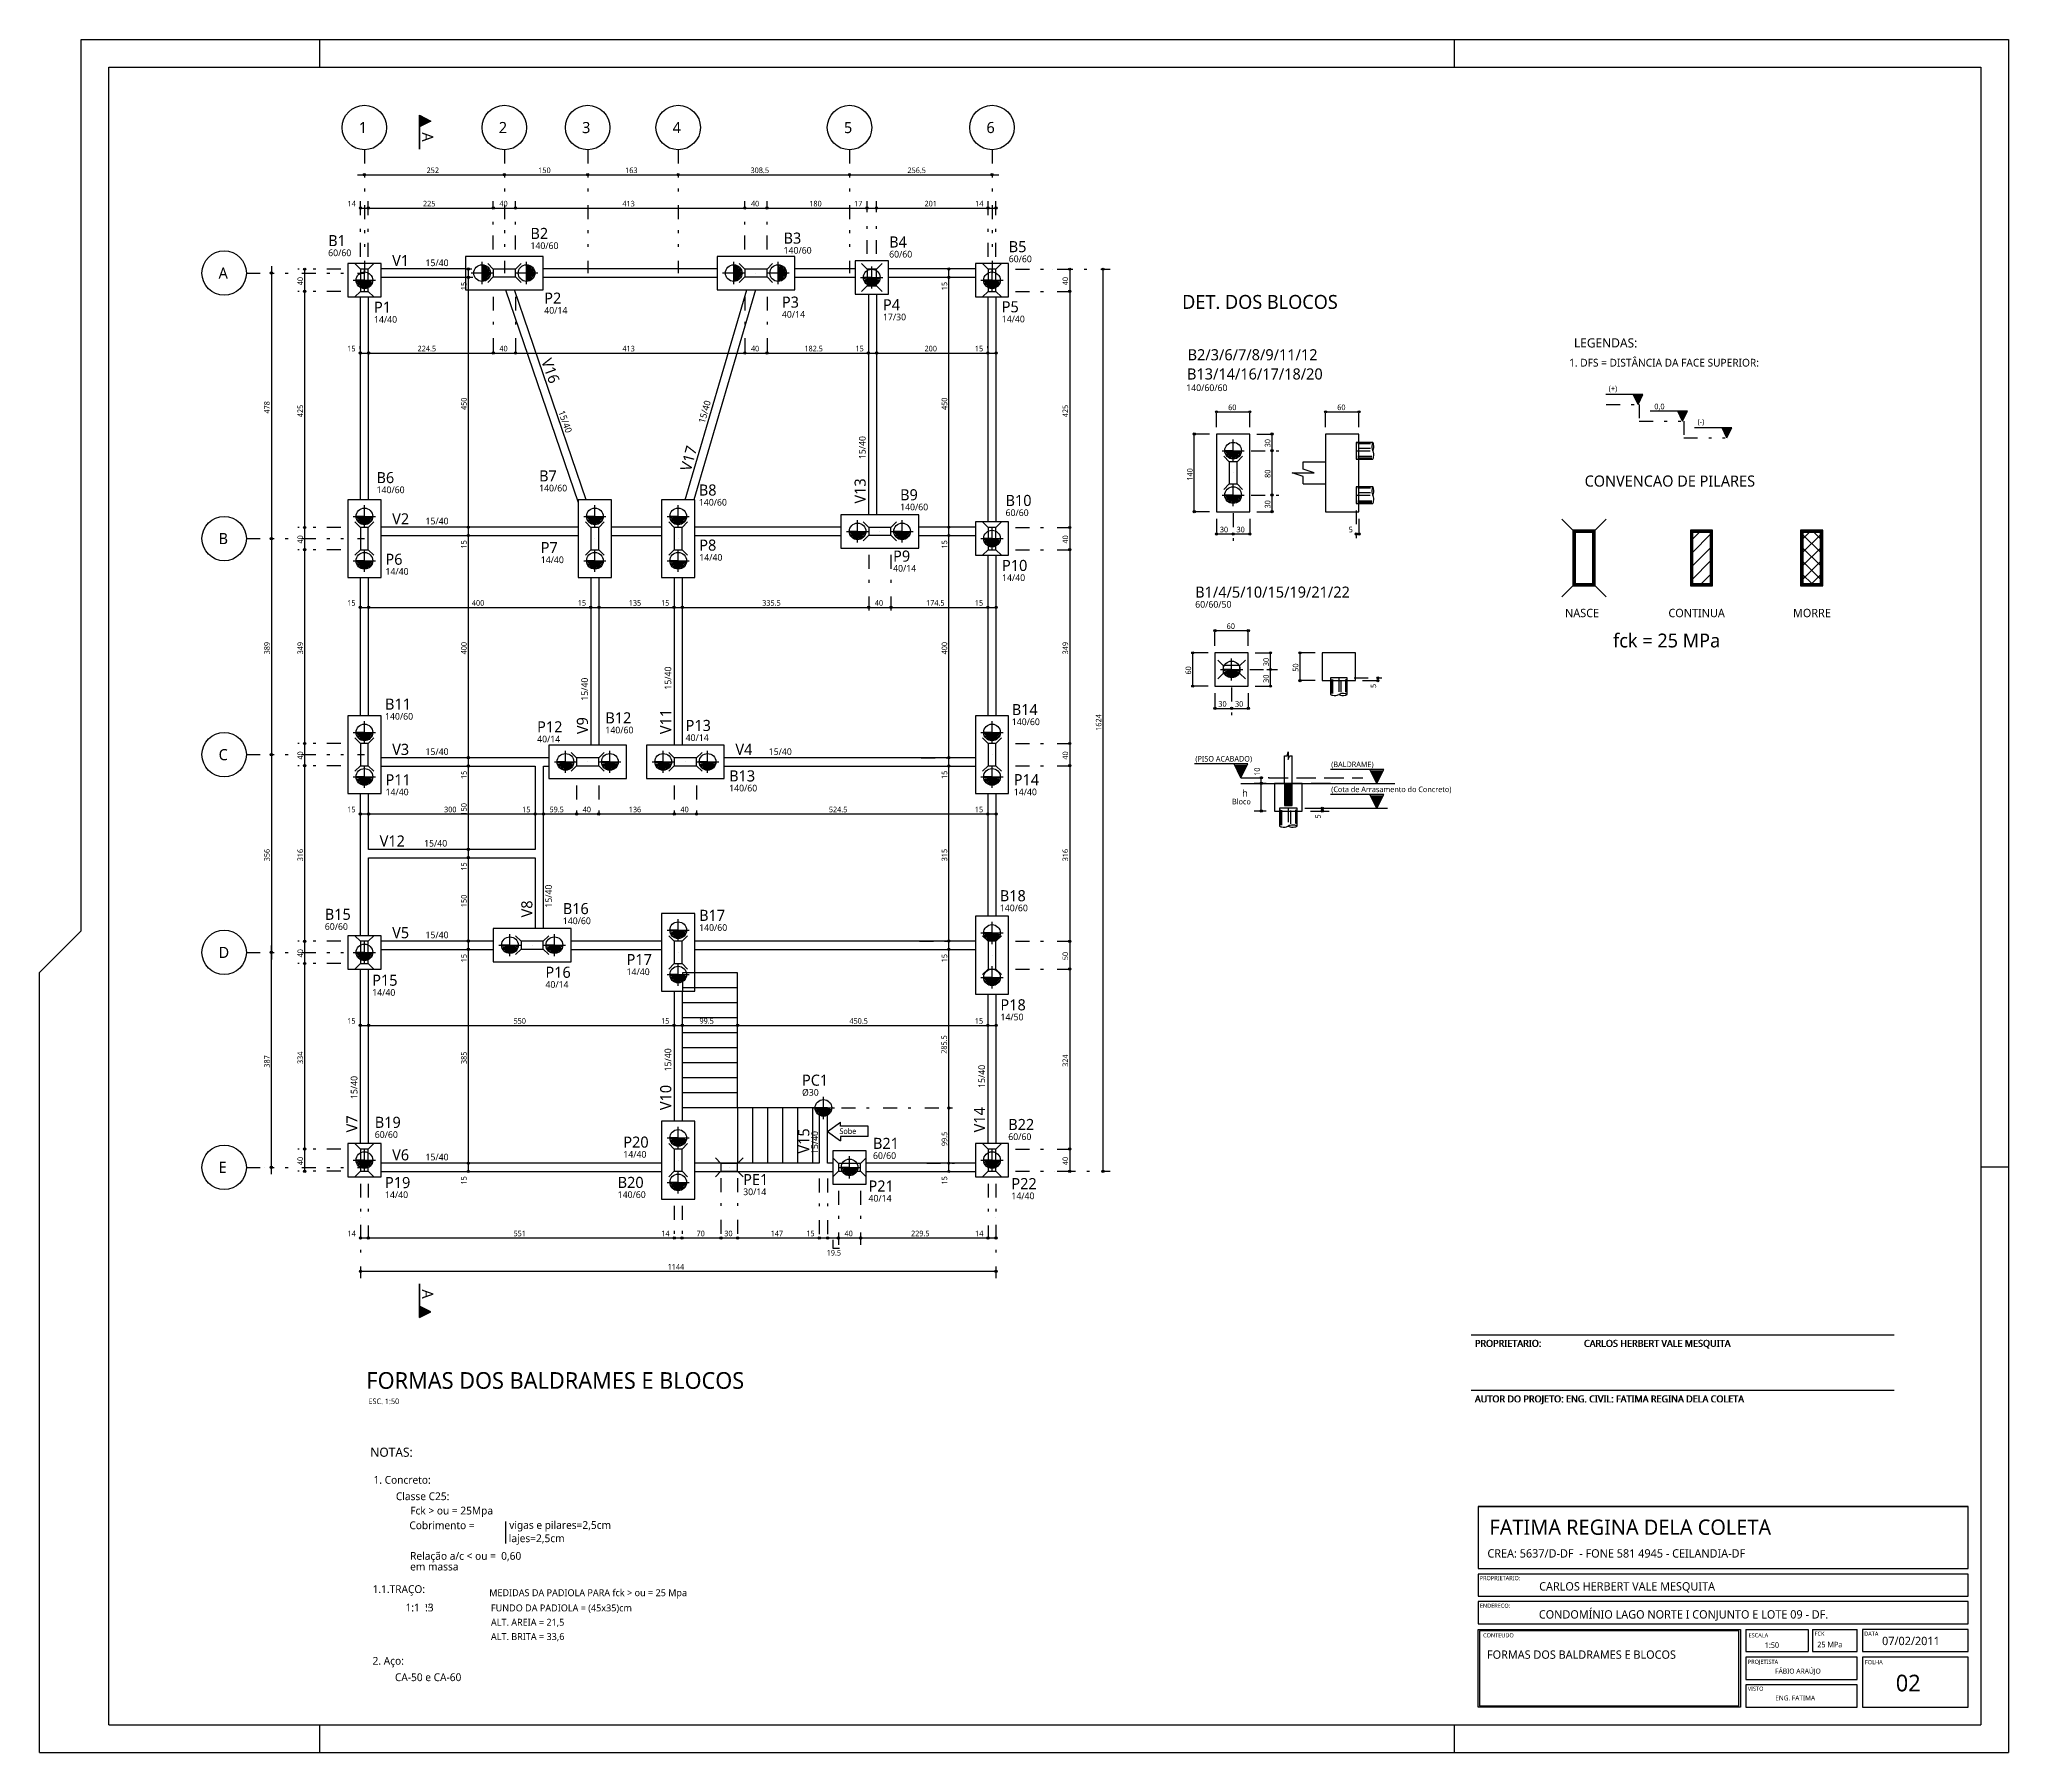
# Model space of a CAD drawing. Extents: x 18.6 to 89.5, y 0 to 61.7.
import ezdxf

# ---------------------------------------------------------------- set-up
doc = ezdxf.new("R2010")
doc.units = 0
doc.header["$MEASUREMENT"] = 0
for name, pattern in [('ESTILO_TQS_0001', [1, 0.7, -0.3]), ('ESTILO_TQS_0003', [1.5, 0.5, -0.4, 0.1, -0.5]), ('ESTILO_TQS_0004', [2, 0.5, -0.4, 0.1, -0.4, 0.1, -0.5])]:
    doc.linetypes.add(name, pattern=pattern)
for name, color, linetype in [('1', 1, 'CONTINUOUS'), ('12', 12, 'CONTINUOUS'), ('2', 2, 'CONTINUOUS'), ('3', 3, 'CONTINUOUS'), ('4', 4, 'CONTINUOUS'), ('5', 5, 'CONTINUOUS'), ('6', 6, 'CONTINUOUS'), ('9', 9, 'CONTINUOUS')]:
    doc.layers.add(name, color=color, linetype=linetype)
doc.styles.add('TQS_LUCIDA_SANS_UNICODE', font='L_10646.TTF')

msp = doc.modelspace()

# ---------------------------------------------------------------- texts
at = {"layer": '1', "linetype": 'Continuous', "style": 'TQS_LUCIDA_SANS_UNICODE'}
for s, height, p in [('252', 0.2, (32.532, 56.873)), ('150', 0.2, (36.552, 56.873)), ('163', 0.2, (39.682, 56.873)), ('308.5', 0.2, (44.197, 56.873)), ('256.5', 0.2, (49.847, 56.873)), ('14', 0.2, (29.685, 55.673)), ('225', 0.2, (32.402, 55.673)), ('40', 0.2, (35.152, 55.673)), ('413', 0.2, (39.582, 55.673)), ('40', 0.2, (44.212, 55.673)), ('180', 0.2, (46.312, 55.673)), ('17', 0.2, (47.925, 55.673)), ('201', 0.2, (50.462, 55.673)), ('14', 0.2, (52.285, 55.673)), ('15', 0.2, (29.675, 50.454)), ('224.5', 0.2, (32.207, 50.454)), ('40', 0.2, (35.152, 50.454)), ('413', 0.2, (39.582, 50.454)), ('40', 0.2, (44.212, 50.454)), ('182.5', 0.2, (46.137, 50.454)), ('15', 0.2, (47.975, 50.454)), ('200', 0.2, (50.462, 50.454)), ('15', 0.2, (52.275, 50.454)), ('(+)', 0.2, (75.099, 49.02)), ('60', 0.2, (61.396, 48.338)), ('60', 0.2, (65.325, 48.338)), ('0,0', 0.2, (76.743, 48.369)), ('(-)', 0.2, (78.299, 47.82)), ('CONVENCAO DE PILARES', 0.4, (74.232, 45.584)), ('30', 0.2, (61.096, 43.938)), ('30', 0.2, (61.696, 43.938)), ('5', 0.2, (65.738, 43.938)), ('15', 0.2, (29.675, 41.297)), ('400', 0.2, (34.162, 41.297)), ('15', 0.2, (37.975, 41.297)), ('135', 0.2, (39.812, 41.297)), ('15', 0.2, (40.975, 41.297)), ('335.5', 0.2, (44.617, 41.297)), ('40', 0.2, (48.672, 41.297)), ('174.5', 0.2, (50.517, 41.297)), ('15', 0.2, (52.275, 41.297)), ('NASCE', 0.3, (73.527, 40.883)), ('CONTINUA', 0.3, (77.25, 40.883)), ('MORRE', 0.3, (81.736, 40.883)), ('60', 0.2, (61.342, 40.459)), ('30', 0.2, (61.042, 37.659)), ('30', 0.2, (61.642, 37.659)), ('(PISO ACABADO)', 0.2, (60.215, 35.684)), ('(BALDRAME)', 0.2, (65.106, 35.484)), ('15', 0.2, (29.675, 33.859)), ('300', 0.2, (33.162, 33.859)), ('15', 0.2, (35.975, 33.859)), ('59.5', 0.2, (36.957, 33.859)), ('40', 0.2, (38.152, 33.859)), ('136', 0.2, (39.812, 33.859)), ('40', 0.2, (41.672, 33.859)), ('524.5', 0.2, (47.017, 33.859)), ('15', 0.2, (52.275, 33.859)), ('Bloco', 0.2, (61.535, 34.143)), ('h', 0.25, (61.9, 34.423)), ('15', 0.2, (29.675, 26.245)), ('550', 0.2, (35.662, 26.245)), ('15', 0.2, (40.975, 26.245)), ('99.5', 0.2, (42.357, 26.245)), ('450.5', 0.2, (47.757, 26.245)), ('15', 0.2, (52.275, 26.245)), ('Sobe', 0.2, (47.398, 22.275)), ('14', 0.2, (29.685, 18.593)), ('551', 0.2, (35.662, 18.593)), ('14', 0.2, (40.985, 18.593)), ('70', 0.2, (42.252, 18.593)), ('30', 0.2, (43.252, 18.593)), ('147', 0.2, (44.922, 18.593)), ('15', 0.2, (46.205, 18.593)), ('40', 0.2, (47.582, 18.593)), ('229.5', 0.2, (49.977, 18.593)), ('14', 0.2, (52.285, 18.593)), ('19.5', 0.2, (46.937, 17.898)), ('1144', 0.2, (41.212, 17.393)), ('ESC. 1:50', 0.2, (30.439, 12.549)), ('CARLOS HERBERT VALE MESQUITA', 0.3, (72.595, 5.836)), ('CONDOMÍNIO LAGO NORTE I CONJUNTO E LOTE 09 - DF.', 0.3, (72.584, 4.827)), ('1:50', 0.2, (80.718, 3.771)), ('25 MPa', 0.2, (82.609, 3.79)), ('07/02/2011', 0.3, (84.943, 3.87))]:
    msp.add_text(s, height=height, dxfattribs=at).set_placement(p)
for s, p in [('40', (28.082, 52.833)), ('15', (33.975, 52.656)), ('15', (51.278, 52.656)), ('40', (55.632, 52.833)), ('478', (26.882, 48.213)), ('425', (28.082, 48.083)), ('450', (33.975, 48.343)), ('450', (51.278, 48.343)), ('425', (55.632, 48.083)), ('30', (62.916, 46.998)), ('140', (60.116, 45.798)), ('80', (62.916, 45.898)), ('30', (62.916, 44.798)), ('40', (28.082, 43.533)), ('15', (33.975, 43.356)), ('15', (51.278, 43.356)), ('40', (55.632, 43.533)), ('389', (26.882, 39.543)), ('349', (28.082, 39.543)), ('400', (33.975, 39.543)), ('400', (51.278, 39.543)), ('349', (55.632, 39.543)), ('60', (60.062, 38.819)), ('30', (62.862, 39.119)), ('50', (63.924, 38.919)), ('30', (62.862, 38.519)), ('5', (66.724, 38.332)), ('1624', (56.832, 36.793)), ('40', (28.082, 35.753)), ('40', (55.632, 35.753)), ('10', (62.539, 35.173)), ('15', (33.975, 35.056)), ('15', (51.278, 35.056)), ('150', (33.975, 33.743)), ('5', (64.726, 33.633)), ('356', (26.882, 32.093)), ('316', (28.082, 32.093)), ('15', (33.975, 31.756)), ('315', (51.278, 32.093)), ('316', (55.632, 32.093)), ('150', (33.975, 30.443)), ('40', (28.082, 28.633)), ('15', (33.975, 28.456)), ('15', (51.278, 28.456)), ('50', (55.632, 28.533)), ('285.5', (51.265, 25.162)), ('387', (26.882, 24.663)), ('334', (28.082, 24.793)), ('385', (33.975, 24.793)), ('324', (55.632, 24.693)), ('99.5', (51.278, 21.838)), ('40', (28.082, 21.153)), ('40', (55.632, 21.153)), ('15', (33.975, 20.456)), ('15', (51.278, 20.456))]:
    msp.add_text(s, height=0.2, rotation=90, dxfattribs=at).set_placement(p)
at = {"layer": '2', "linetype": 'Continuous', "style": 'TQS_LUCIDA_SANS_UNICODE'}
for s, height, p in [('CREA: 5637/D-DF  - FONE 581 4945 - CEILANDIA-DF', 0.3, (70.732, 7.023)), ('PROPRIETARIO:', 0.15, (70.453, 6.208)), ('ENDERECO:', 0.15, (70.46, 5.213)), ('CONTEUDO', 0.15, (70.577, 4.15)), ('ESCALA', 0.15, (80.136, 4.15)), ('FCK', 0.15, (82.514, 4.206)), ('DATA', 0.15, (84.298, 4.206)), ('PROJETISTA', 0.15, (80.108, 3.195)), ('FÁBIO ARAÚJO', 0.18, (81.091, 2.845)), ('FOLHA ', 0.15, (84.326, 3.181)), ('VISTO', 0.15, (80.108, 2.225)), ('ENG. FATIMA', 0.175, (81.096, 1.88))]:
    msp.add_text(s, height=height, dxfattribs=at).set_placement(p)
at = {"layer": '3', "linetype": 'Continuous', "style": 'TQS_LUCIDA_SANS_UNICODE'}
for s, height, p in [('1', 0.4, (30.092, 58.313)), ('2', 0.4, (35.132, 58.313)), ('3', 0.4, (38.132, 58.313)), ('4', 0.4, (41.392, 58.313)), ('5', 0.4, (47.562, 58.313)), ('6', 0.4, (52.692, 58.313)), ('60/60', 0.24, (28.988, 53.882)), ('140/60', 0.24, (36.271, 54.14)), ('140/60', 0.24, (45.387, 53.972)), ('60/60', 0.24, (49.188, 53.833)), ('60/60', 0.24, (53.495, 53.664)), ('A', 0.4, (25.042, 53.073)), ('15/40', 0.24, (32.492, 53.523)), ('40/14', 0.24, (36.769, 51.81)), ('40/14', 0.24, (45.327, 51.667)), ('17/30', 0.24, (48.966, 51.572)), ('14/40', 0.24, (30.638, 51.484)), ('14/40', 0.24, (53.243, 51.499)), ('LEGENDAS:', 0.33, (73.848, 50.594)), ('1. DFS = DISTÂNCIA DA FACE SUPERIOR:', 0.28, (73.674, 49.906)), ('140/60/60', 0.24, (59.887, 49.023)), ('140/60', 0.24, (30.73, 45.348)), ('140/60', 0.24, (36.583, 45.41)), ('140/60', 0.24, (42.336, 44.901)), ('140/60', 0.24, (49.583, 44.73)), ('60/60', 0.24, (53.381, 44.525)), ('15/40', 0.24, (32.492, 44.223)), ('B', 0.4, (25.042, 43.513)), ('14/40', 0.24, (31.051, 42.409)), ('14/40', 0.24, (36.643, 42.829)), ('14/40', 0.24, (42.352, 42.917)), ('40/14', 0.24, (49.331, 42.522)), ('14/40', 0.24, (53.253, 42.185)), ('60/60/50', 0.24, (60.209, 41.225)), ('fck = 25 MPa', 0.5, (75.255, 39.793)), ('140/60', 0.24, (31.035, 37.193)), ('140/60', 0.24, (38.97, 36.699)), ('140/60', 0.24, (53.605, 36.996)), ('15/40', 0.24, (32.492, 35.923)), ('40/14', 0.24, (36.512, 36.375)), ('40/14', 0.24, (41.859, 36.424)), ('15/40', 0.24, (44.852, 35.923)), ('C', 0.4, (25.042, 35.733)), ('140/60', 0.24, (43.427, 34.608)), ('(Cota de Arrasamento do Concreto)', 0.2, (65.106, 34.584)), ('14/40', 0.24, (31.054, 34.468)), ('14/40', 0.24, (53.677, 34.472)), ('15/40', 0.24, (32.442, 32.623)), ('140/60', 0.24, (53.174, 30.294)), ('60/60', 0.24, (28.867, 29.624)), ('140/60', 0.24, (37.437, 29.83)), ('140/60', 0.24, (42.346, 29.587)), ('15/40', 0.24, (32.492, 29.323)), ('D', 0.4, (25.042, 28.613)), ('40/14', 0.24, (36.812, 27.537)), ('14/40', 0.24, (39.734, 27.995)), ('14/40', 0.24, (30.574, 27.252)), ('14/50', 0.24, (53.196, 26.365)), ('%%c30', 0.24, (46.051, 23.652)), ('60/60', 0.24, (30.666, 22.135)), ('60/60', 0.24, (53.478, 22.056)), ('15/40', 0.24, (32.492, 21.323)), ('14/40', 0.24, (39.616, 21.422)), ('60/60', 0.24, (48.607, 21.376)), ('E', 0.4, (25.042, 20.873)), ('14/40', 0.24, (31.034, 19.966)), ('140/60', 0.24, (39.413, 19.971)), ('30/14', 0.24, (43.932, 20.073)), ('40/14', 0.24, (48.445, 19.841)), ('14/40', 0.24, (53.591, 19.927)), ('PROPRIETARIO:', 0.25, (70.273, 14.61)), ('PROPRIETARIO:', 0.25, (70.293, 14.61)), ('CARLOS HERBERT VALE MESQUITA', 0.25, (74.2, 14.61)), ('CARLOS HERBERT VALE MESQUITA', 0.25, (74.22, 14.61)), ('AUTOR DO PROJETO: ENG. CIVIL: FATIMA REGINA DELA COLETA', 0.25, (70.273, 12.61)), ('AUTOR DO PROJETO: ENG. CIVIL: FATIMA REGINA DELA COLETA', 0.25, (70.293, 12.61)), ('NOTAS:', 0.33, (30.505, 10.652)), ('1. Concreto:', 0.28, (30.621, 9.681)), ('Classe C25:', 0.28, (31.426, 9.09)), ('Fck > ou = 25Mpa', 0.28, (31.945, 8.574)), ('Cobrimento = ', 0.28, (31.913, 8.045)), ('vigas e pilares=2,5cm', 0.28, (35.507, 8.055)), ('lajes=2,5cm', 0.28, (35.49, 7.578)), ('Relação a/c < ou =  0,60', 0.28, (31.938, 6.943)), ('em massa', 0.28, (31.94, 6.559)), ('1.1.TRAÇO:', 0.28, (30.587, 5.747)), ('MEDIDAS DA PADIOLA PARA fck > ou = 25 Mpa', 0.25, (34.788, 5.632)), ('1:1  :3', 0.28, (31.773, 5.085)), ('1/2', 0.15, (32.47, 5.203)), ('FUNDO DA PADIOLA = (45x35)cm', 0.25, (34.849, 5.085)), ('ALT. AREIA = 21,5', 0.25, (34.849, 4.569)), ('ALT. BRITA = 33,6', 0.25, (34.849, 4.053)), ('2. Aço:', 0.28, (30.587, 3.165)), ('CA-50 e CA-60', 0.28, (31.392, 2.574))]:
    msp.add_text(s, height=height, dxfattribs=at).set_placement(p)
for s, height, rotation, p in [('A', 0.4, 270, (32.371, 58.339)), ('15/40', 0.24, 290, (37.269, 48.274)), ('15/40', 0.24, 74, (42.545, 47.847)), ('15/40', 0.24, 90, (48.342, 46.573)), ('15/40', 0.24, 90, (41.342, 38.273)), ('15/40', 0.24, 90, (38.342, 37.873)), ('15/40', 0.24, 90, (37.042, 30.423)), ('15/40', 0.24, 90, (41.342, 24.528)), ('15/40', 0.24, 90, (30.042, 23.533)), ('15/40', 0.24, 90, (52.642, 23.933)), ('15/40', 0.24, 90, (46.628, 21.55)), ('A', 0.4, 270, (32.371, 16.677))]:
    msp.add_text(s, height=height, rotation=rotation, dxfattribs=at).set_placement(p)
at = {"layer": '4', "linetype": 'Continuous', "style": 'TQS_LUCIDA_SANS_UNICODE'}
for s, height, p in [('FATIMA REGINA DELA COLETA', 0.55, (70.804, 7.842)), ('FORMAS DOS BALDRAMES E BLOCOS', 0.3, (70.718, 3.379)), ('02', 0.6, (85.438, 2.205))]:
    msp.add_text(s, height=height, dxfattribs=at).set_placement(p)
at = {"layer": '5', "linetype": 'Continuous', "style": 'TQS_LUCIDA_SANS_UNICODE'}
for s, height, p in [('B1', 0.4, (28.988, 54.242)), ('B2', 0.4, (36.271, 54.5)), ('B3', 0.4, (45.387, 54.332)), ('V1', 0.4, (31.292, 53.523)), ('B4', 0.4, (49.188, 54.193)), ('B5', 0.4, (53.495, 54.024)), ('P2', 0.4, (36.769, 52.17)), ('DET. DOS BLOCOS', 0.5, (59.738, 51.984)), ('P1', 0.4, (30.638, 51.844)), ('P3', 0.4, (45.327, 52.027)), ('P4', 0.4, (48.966, 51.932)), ('P5', 0.4, (53.243, 51.859)), ('B2/3/6/7/8/9/11/12', 0.4, (59.938, 50.132)), ('B13/14/16/17/18/20', 0.4, (59.916, 49.44)), ('B6', 0.4, (30.73, 45.708)), ('B7', 0.4, (36.583, 45.77)), ('B8', 0.4, (42.336, 45.261)), ('B9', 0.4, (49.583, 45.09)), ('B10', 0.4, (53.381, 44.885)), ('V2', 0.4, (31.292, 44.223)), ('P7', 0.4, (36.643, 43.189)), ('P8', 0.4, (42.352, 43.277)), ('P9', 0.4, (49.331, 42.882)), ('P6', 0.4, (31.051, 42.769)), ('P10', 0.4, (53.253, 42.545)), ('B1/4/5/10/15/19/21/22', 0.4, (60.209, 41.585)), ('B11', 0.4, (31.035, 37.553)), ('B14', 0.4, (53.605, 37.356)), ('P12', 0.4, (36.512, 36.735)), ('B12', 0.4, (38.97, 37.059)), ('P13', 0.4, (41.859, 36.784)), ('V3', 0.4, (31.292, 35.923)), ('V4', 0.4, (43.652, 35.923)), ('P11', 0.4, (31.054, 34.828)), ('B13', 0.4, (43.427, 34.968)), ('P14', 0.4, (53.677, 34.832)), ('V12', 0.4, (30.842, 32.623)), ('B16', 0.4, (37.437, 30.19)), ('B18', 0.4, (53.174, 30.654)), ('B15', 0.4, (28.867, 29.984)), ('B17', 0.4, (42.346, 29.947)), ('V5', 0.4, (31.292, 29.323)), ('P17', 0.4, (39.734, 28.355)), ('P15', 0.4, (30.574, 27.612)), ('P16', 0.4, (36.812, 27.897)), ('P18', 0.4, (53.196, 26.725)), ('PC1', 0.4, (46.051, 24.012)), ('B19', 0.4, (30.666, 22.495)), ('B22', 0.4, (53.478, 22.416)), ('P20', 0.4, (39.616, 21.782)), ('B21', 0.4, (48.607, 21.736)), ('V6', 0.4, (31.292, 21.323)), ('P19', 0.4, (31.034, 20.326)), ('B20', 0.4, (39.413, 20.331)), ('PE1', 0.4, (43.932, 20.433)), ('P21', 0.4, (48.445, 20.201)), ('P22', 0.4, (53.591, 20.287))]:
    msp.add_text(s, height=height, dxfattribs=at).set_placement(p)
for s, rotation, p in [('V16', 290, (36.65, 50.112)), ('V17', 75, (42.045, 46.11)), ('V13', 90, (48.342, 44.973)), ('V9', 90, (38.342, 36.673)), ('V11', 90, (41.342, 36.673)), ('V8', 90, (36.342, 30.073)), ('V10', 90, (41.342, 23.133)), ('V7', 90, (30.042, 22.333)), ('V14', 90, (52.642, 22.333)), ('V15', 90, (46.313, 21.57))]:
    msp.add_text(s, height=0.4, rotation=rotation, dxfattribs=at).set_placement(p)
at = {"layer": '6', "linetype": 'Continuous', "style": 'TQS_LUCIDA_SANS_UNICODE'}
msp.add_text('FORMAS DOS BALDRAMES E BLOCOS', height=0.6, dxfattribs=at).set_placement((30.364, 13.099))

# ---------------------------------------------------------------- linework, layer by layer
at = {"layer": '1', "linetype": 'Continuous'}
for p, q in [((20.088, 61.687), (89.5, 61.687)), ((20.088, 29.588), (20.088, 61.687)), ((28.67, 61.687), (28.67, 60.687)), ((69.537, 61.687), (69.537, 60.687)), ((89.5, 61.687), (89.5, 0)), ((30.042, 56.813), (35.582, 56.813)), ((30.292, 56.813), (30.292, 56.813)), ((35.082, 56.813), (38.582, 56.813)), ((35.332, 56.813), (35.332, 56.813)), ((35.332, 56.813), (35.332, 56.813)), ((38.082, 56.813), (41.842, 56.813)), ((38.332, 56.813), (38.332, 56.813)), ((38.332, 56.813), (38.332, 56.813)), ((41.342, 56.813), (48.012, 56.813)), ((41.592, 56.813), (41.592, 56.813)), ((41.592, 56.813), (41.592, 56.813)), ((47.512, 56.813), (53.142, 56.813)), ((47.762, 56.813), (47.762, 56.813)), ((47.762, 56.813), (47.762, 56.813)), ((52.892, 56.813), (52.892, 56.813)), ((30.152, 55.613), (30.432, 55.613)), ((30.432, 55.613), (34.932, 55.613)), ((34.932, 55.613), (35.732, 55.613)), ((35.732, 55.613), (43.992, 55.613)), ((43.992, 55.613), (44.792, 55.613)), ((44.792, 55.613), (48.392, 55.613)), ((48.392, 55.613), (48.732, 55.613)), ((48.732, 55.613), (52.752, 55.613)), ((52.752, 55.613), (53.032, 55.613)), ((26.942, 53.523), (26.942, 43.463)), ((26.942, 53.273), (26.942, 53.273)), ((28.142, 52.613), (28.142, 53.413)), ((29.692, 53.413), (29.692, 53.413)), ((30.152, 53.413), (29.952, 53.613)), ((30.152, 53.613), (30.152, 53.613)), ((30.432, 53.413), (30.632, 53.613)), ((30.432, 53.613), (30.432, 53.613)), ((30.432, 53.613), (30.432, 53.613)), ((34.035, 53.123), (34.035, 53.423)), ((34.035, 53.423), (34.035, 53.423)), ((34.932, 53.413), (34.732, 53.613)), ((34.932, 53.873), (34.932, 53.873)), ((34.932, 53.873), (34.932, 53.873)), ((35.332, 53.273), (35.332, 53.273)), ((35.732, 53.873), (35.732, 53.873)), ((35.732, 53.873), (35.732, 53.873)), ((35.732, 53.413), (35.932, 53.613)), ((43.992, 53.413), (43.792, 53.613)), ((43.992, 53.873), (43.992, 53.873)), ((43.992, 53.873), (43.992, 53.873)), ((44.392, 53.273), (44.392, 53.273)), ((44.792, 53.873), (44.792, 53.873)), ((44.792, 53.873), (44.792, 53.873)), ((44.792, 53.413), (44.992, 53.613)), ((48.392, 53.413), (48.192, 53.613)), ((48.392, 53.713), (48.392, 53.713)), ((48.392, 53.713), (48.392, 53.713)), ((48.732, 53.713), (48.732, 53.713)), ((48.732, 53.713), (48.732, 53.713)), ((48.732, 53.413), (48.932, 53.613)), ((51.338, 53.123), (51.338, 53.423)), ((51.338, 53.423), (51.338, 53.423)), ((52.752, 53.413), (52.552, 53.613)), ((52.752, 53.613), (52.752, 53.613)), ((52.752, 53.613), (52.752, 53.613)), ((53.032, 53.413), (53.232, 53.613)), ((53.032, 53.613), (53.032, 53.613)), ((53.492, 53.413), (53.492, 53.413)), ((55.055, 53.413), (55.055, 53.413)), ((55.692, 53.413), (55.692, 52.613)), ((56.892, 20.933), (56.892, 53.413)), ((28.142, 44.113), (28.142, 52.613)), ((29.692, 52.613), (29.692, 52.613)), ((29.692, 52.613), (29.692, 52.613)), ((30.152, 52.613), (29.952, 52.413)), ((30.292, 53.013), (30.292, 53.013)), ((30.432, 52.613), (30.632, 52.413)), ((34.035, 44.123), (34.035, 53.123)), ((34.035, 53.123), (34.035, 53.123)), ((34.035, 53.123), (34.035, 53.123)), ((34.932, 53.133), (34.732, 52.933)), ((34.932, 52.673), (34.932, 52.673)), ((34.932, 52.673), (34.932, 52.673)), ((35.732, 53.133), (35.932, 52.933)), ((35.732, 52.673), (35.732, 52.673)), ((35.732, 52.673), (35.732, 52.673)), ((43.992, 53.133), (43.792, 52.933)), ((43.992, 52.673), (43.992, 52.673)), ((43.992, 52.673), (43.992, 52.673)), ((44.792, 53.133), (44.992, 52.933)), ((44.792, 52.673), (44.792, 52.673)), ((44.792, 52.673), (44.792, 52.673)), ((48.392, 52.813), (48.192, 52.613)), ((48.562, 53.113), (48.562, 53.113)), ((48.732, 52.813), (48.932, 52.613)), ((51.338, 44.123), (51.338, 53.123)), ((51.338, 53.123), (51.338, 53.123)), ((51.338, 53.123), (51.338, 53.123)), ((52.752, 52.613), (52.552, 52.413)), ((52.892, 53.013), (52.892, 53.013)), ((53.032, 52.613), (53.232, 52.413)), ((53.492, 52.613), (53.492, 52.613)), ((53.492, 52.613), (53.492, 52.613)), ((55.692, 52.613), (55.692, 44.113)), ((30.142, 50.394), (30.442, 50.394)), ((30.442, 50.394), (30.442, 50.394)), ((30.442, 50.394), (34.932, 50.394)), ((30.442, 50.394), (30.442, 50.394)), ((34.932, 50.394), (35.732, 50.394)), ((35.732, 50.394), (43.992, 50.394)), ((43.992, 50.394), (44.792, 50.394)), ((44.792, 50.394), (48.442, 50.394)), ((48.442, 50.493), (48.442, 50.493)), ((48.442, 50.493), (48.442, 50.493)), ((48.442, 50.394), (48.742, 50.394)), ((48.742, 50.394), (52.742, 50.394)), ((48.742, 50.368), (48.742, 50.368)), ((48.742, 50.368), (48.742, 50.368)), ((52.742, 50.394), (53.042, 50.394)), ((53.042, 50.385), (53.042, 50.385)), ((30.142, 50.281), (30.142, 50.281)), ((52.742, 50.316), (52.742, 50.316)), ((52.742, 50.316), (52.742, 50.316)), ((60.976, 48.278), (62.176, 48.278)), ((64.905, 48.278), (66.105, 48.278)), ((76.334, 48.896), (74.991, 48.896)), ((76.159, 48.546), (75.984, 48.896)), ((76, 48.865), (76.319, 48.865)), ((76.016, 48.834), (76.303, 48.834)), ((76.031, 48.802), (76.288, 48.802)), ((76.047, 48.771), (76.272, 48.771)), ((76.063, 48.74), (76.256, 48.74)), ((76.078, 48.709), (76.241, 48.709)), ((76.094, 48.677), (76.225, 48.677)), ((76.109, 48.646), (76.21, 48.646)), ((76.125, 48.615), (76.194, 48.615)), ((76.141, 48.584), (76.178, 48.584)), ((76.159, 48.546), (76.334, 48.896)), ((77.934, 48.296), (76.591, 48.296)), ((77.759, 47.946), (77.584, 48.296)), ((77.6, 48.265), (77.919, 48.265)), ((77.616, 48.234), (77.903, 48.234)), ((77.759, 47.946), (77.934, 48.296)), ((77.631, 48.202), (77.888, 48.202)), ((77.647, 48.171), (77.872, 48.171)), ((77.663, 48.14), (77.856, 48.14)), ((77.678, 48.109), (77.841, 48.109)), ((77.694, 48.077), (77.825, 48.077)), ((77.709, 48.046), (77.81, 48.046)), ((77.725, 48.015), (77.794, 48.015)), ((77.741, 47.984), (77.778, 47.984)), ((79.534, 47.696), (78.191, 47.696)), ((79.359, 47.346), (79.184, 47.696)), ((79.2, 47.665), (79.519, 47.665)), ((79.216, 47.634), (79.503, 47.634)), ((79.231, 47.602), (79.488, 47.602)), ((79.247, 47.571), (79.472, 47.571)), ((79.263, 47.54), (79.456, 47.54)), ((79.359, 47.346), (79.534, 47.696)), ((60.176, 44.678), (60.176, 47.478)), ((60.976, 47.478), (60.976, 47.478)), ((60.976, 47.478), (60.976, 47.478)), ((61.976, 46.878), (61.976, 46.878)), ((61.976, 46.878), (61.976, 46.878)), ((62.176, 47.478), (62.176, 47.478)), ((62.176, 47.478), (62.176, 47.478)), ((62.976, 46.878), (62.976, 47.478)), ((62.976, 45.278), (62.976, 46.878)), ((64.905, 47.478), (64.905, 47.478)), ((66.105, 47.478), (66.105, 47.478)), ((79.278, 47.509), (79.441, 47.509)), ((79.294, 47.477), (79.425, 47.477)), ((79.309, 47.446), (79.41, 47.446)), ((79.325, 47.415), (79.394, 47.415)), ((79.341, 47.384), (79.378, 47.384)), ((61.436, 46.478), (61.236, 46.678)), ((61.716, 46.478), (61.916, 46.678)), ((61.436, 45.678), (61.236, 45.478)), ((61.576, 46.078), (61.576, 46.078)), ((61.716, 45.678), (61.916, 45.478)), ((60.976, 44.678), (60.976, 44.678)), ((60.976, 44.678), (60.976, 44.678)), ((61.576, 44.878), (61.576, 44.878)), ((61.576, 44.878), (61.576, 44.878)), ((61.976, 45.278), (61.976, 45.278)), ((61.976, 45.278), (61.976, 45.278)), ((62.176, 44.678), (62.176, 44.678)), ((62.176, 44.678), (62.176, 44.678)), ((62.976, 44.678), (62.976, 45.278)), ((66.005, 44.978), (66.005, 44.978)), ((66.105, 44.678), (66.105, 44.678)), ((28.142, 43.313), (28.142, 44.113)), ((29.692, 44.113), (29.692, 44.113)), ((29.692, 44.113), (29.692, 44.113)), ((30.152, 44.113), (29.952, 44.313)), ((30.432, 44.113), (30.632, 44.313)), ((34.035, 43.823), (34.035, 44.123)), ((34.035, 44.123), (34.035, 44.123)), ((34.035, 44.123), (34.035, 44.123)), ((38.452, 44.113), (38.252, 44.313)), ((38.732, 44.113), (38.932, 44.313)), ((41.452, 44.113), (41.252, 44.313)), ((41.732, 44.113), (41.932, 44.313)), ((48.452, 44.113), (48.252, 44.313)), ((48.852, 43.973), (48.852, 43.973)), ((49.252, 44.113), (49.452, 44.313)), ((51.338, 43.823), (51.338, 44.123)), ((51.338, 44.123), (51.338, 44.123)), ((51.338, 44.123), (51.338, 44.123)), ((52.752, 44.113), (52.552, 44.313)), ((53.032, 44.113), (53.232, 44.313)), ((53.492, 44.113), (53.492, 44.113)), ((53.492, 44.113), (53.492, 44.113)), ((55.692, 44.113), (55.692, 43.313)), ((73.807, 44.011), (73.411, 44.412)), ((74.61, 44.011), (73.807, 44.011)), ((73.807, 44.011), (73.807, 42.014)), ((74.61, 43.97), (73.807, 43.97)), ((73.848, 44.011), (73.848, 42.014)), ((73.888, 44.011), (73.888, 42.014)), ((74.529, 42.014), (74.529, 44.011)), ((74.569, 42.014), (74.569, 44.011)), ((74.61, 44.011), (75.011, 44.412)), ((74.61, 42.014), (74.61, 44.011)), ((78.842, 44.016), (78.039, 44.016)), ((78.039, 44.016), (78.039, 42.014)), ((78.039, 43.619), (78.436, 44.016)), ((78.842, 43.975), (78.039, 43.975)), ((78.08, 44.016), (78.08, 42.014)), ((78.121, 44.016), (78.121, 42.014)), ((78.761, 42.014), (78.761, 44.016)), ((78.801, 42.014), (78.801, 44.016)), ((78.842, 42.014), (78.842, 44.016)), ((82.812, 44.011), (82.009, 44.011)), ((82.009, 44.011), (82.009, 42.014)), ((82.009, 43.614), (82.405, 44.011)), ((82.812, 43.97), (82.009, 43.97)), ((82.05, 44.011), (82.05, 42.014)), ((82.09, 44.011), (82.09, 42.014)), ((82.416, 44.011), (82.812, 43.614)), ((82.731, 42.014), (82.731, 44.011)), ((82.771, 42.014), (82.771, 44.011)), ((82.812, 42.014), (82.812, 44.011)), ((26.942, 43.963), (26.942, 35.683)), ((26.942, 43.713), (26.942, 43.713)), ((26.942, 43.713), (26.942, 43.713)), ((28.142, 36.333), (28.142, 43.313)), ((29.692, 43.313), (29.692, 43.313)), ((29.692, 43.313), (29.692, 43.313)), ((30.152, 43.313), (29.952, 43.113)), ((30.292, 43.713), (30.292, 43.713)), ((30.432, 43.313), (30.632, 43.113)), ((34.035, 35.823), (34.035, 43.823)), ((34.035, 43.823), (34.035, 43.823)), ((34.035, 43.823), (34.035, 43.823)), ((38.452, 43.313), (38.252, 43.113)), ((38.592, 43.713), (38.592, 43.713)), ((38.732, 43.313), (38.932, 43.113)), ((41.452, 43.313), (41.252, 43.113)), ((41.592, 43.713), (41.592, 43.713)), ((41.732, 43.313), (41.932, 43.113)), ((48.452, 43.833), (48.252, 43.633)), ((48.452, 43.373), (48.452, 43.373)), ((48.452, 43.373), (48.452, 43.373)), ((49.252, 43.833), (49.452, 43.633)), ((49.252, 43.373), (49.252, 43.373)), ((49.252, 43.373), (49.252, 43.373)), ((51.338, 35.823), (51.338, 43.823)), ((51.338, 43.823), (51.338, 43.823)), ((51.338, 43.823), (51.338, 43.823)), ((52.752, 43.313), (52.552, 43.113)), ((52.892, 43.713), (52.892, 43.713)), ((53.032, 43.313), (53.232, 43.113)), ((53.492, 43.313), (53.492, 43.313)), ((53.492, 43.313), (53.492, 43.313)), ((55.692, 43.313), (55.692, 36.333)), ((60.976, 43.878), (61.576, 43.878)), ((61.576, 43.878), (62.176, 43.878)), ((66.105, 43.878), (66.005, 43.878)), ((74.61, 43.934), (73.807, 43.934)), ((78.842, 43.939), (78.039, 43.137)), ((78.842, 43.934), (78.039, 43.934)), ((78.039, 42.659), (78.842, 43.457)), ((82.812, 43.934), (82.009, 43.934)), ((82.812, 43.934), (82.009, 43.137)), ((82.812, 43.137), (82.009, 43.934)), ((82.009, 42.654), (82.812, 43.457)), ((82.009, 43.457), (82.812, 42.654)), ((78.842, 42.979), (78.039, 42.177)), ((82.812, 42.974), (82.009, 42.172)), ((82.812, 42.172), (82.009, 42.974)), ((73.807, 42.014), (73.411, 41.613)), ((73.807, 42.09), (74.61, 42.09)), ((73.807, 42.05), (74.61, 42.05)), ((73.807, 42.014), (74.61, 42.014)), ((74.61, 42.014), (75.011, 41.613)), ((78.039, 42.095), (78.842, 42.095)), ((78.039, 42.055), (78.842, 42.055)), ((78.039, 42.014), (78.842, 42.014)), ((78.359, 42.014), (78.842, 42.497)), ((82.009, 42.492), (82.492, 42.014)), ((82.009, 42.09), (82.812, 42.09)), ((82.009, 42.05), (82.812, 42.05)), ((82.009, 42.014), (82.812, 42.014)), ((82.329, 42.014), (82.812, 42.492)), ((30.142, 41.237), (30.442, 41.237)), ((30.142, 41.237), (30.142, 41.237)), ((30.442, 41.237), (30.442, 41.237)), ((30.442, 41.237), (38.442, 41.237)), ((30.442, 41.237), (30.442, 41.237)), ((38.442, 41.237), (38.442, 41.237)), ((38.442, 41.237), (38.742, 41.237)), ((38.442, 41.237), (38.442, 41.237)), ((38.742, 41.237), (38.742, 41.237)), ((38.742, 41.237), (41.442, 41.237)), ((38.742, 41.237), (38.742, 41.237)), ((41.442, 41.237), (41.442, 41.237)), ((41.442, 41.237), (41.742, 41.237)), ((41.442, 41.237), (41.442, 41.237)), ((41.742, 41.237), (41.742, 41.237)), ((41.742, 41.237), (48.452, 41.237)), ((41.742, 41.237), (41.742, 41.237)), ((48.452, 41.237), (49.252, 41.237)), ((49.252, 41.237), (52.742, 41.237)), ((52.742, 41.237), (52.742, 41.237)), ((52.742, 41.237), (53.042, 41.237)), ((52.742, 41.237), (52.742, 41.237)), ((53.042, 41.237), (53.042, 41.237)), ((60.922, 40.399), (62.122, 40.399)), ((60.122, 38.399), (60.122, 39.599)), ((60.922, 39.599), (60.922, 39.599)), ((60.922, 39.599), (60.922, 39.599)), ((61.222, 39.139), (61.022, 39.339)), ((61.822, 39.139), (62.022, 39.339)), ((62.122, 39.599), (62.122, 39.599)), ((62.122, 39.599), (62.122, 39.599)), ((62.922, 38.999), (62.922, 39.599)), ((63.984, 38.599), (63.984, 39.599)), ((64.784, 39.599), (64.784, 39.599)), ((60.922, 38.399), (60.922, 38.399)), ((60.922, 38.399), (60.922, 38.399)), ((61.222, 38.859), (61.022, 38.659)), ((61.522, 38.999), (61.522, 38.999)), ((61.522, 38.599), (61.522, 38.599)), ((61.522, 38.599), (61.522, 38.599)), ((61.822, 38.859), (62.022, 38.659)), ((61.922, 38.999), (61.922, 38.999)), ((62.122, 38.399), (62.122, 38.399)), ((62.122, 38.399), (62.122, 38.399)), ((62.534, 38.999), (62.534, 38.999)), ((62.922, 38.399), (62.922, 38.999)), ((64.784, 38.599), (64.784, 38.599)), ((65.684, 38.699), (65.684, 38.699)), ((65.984, 38.599), (65.984, 38.599)), ((66.784, 38.699), (66.784, 38.599)), ((60.922, 37.599), (61.522, 37.599)), ((61.522, 37.599), (62.122, 37.599)), ((26.942, 36.183), (26.942, 28.563)), ((28.142, 35.533), (28.142, 36.333)), ((29.692, 36.333), (29.692, 36.333)), ((29.692, 36.333), (29.692, 36.333)), ((30.152, 36.333), (29.952, 36.533)), ((30.432, 36.333), (30.632, 36.533)), ((52.752, 36.333), (52.552, 36.533)), ((53.032, 36.333), (53.232, 36.533)), ((53.492, 36.333), (53.492, 36.333)), ((53.492, 36.333), (53.492, 36.333)), ((55.692, 36.333), (55.692, 35.533)), ((26.942, 35.933), (26.942, 35.933)), ((26.942, 35.933), (26.942, 35.933)), ((28.142, 29.213), (28.142, 35.533)), ((29.692, 35.533), (29.692, 35.533)), ((29.692, 35.533), (29.692, 35.533)), ((30.152, 35.533), (29.952, 35.333)), ((30.292, 35.933), (30.292, 35.933)), ((30.432, 35.533), (30.632, 35.333)), ((34.035, 35.523), (34.035, 35.823)), ((34.035, 35.823), (34.035, 35.823)), ((34.035, 35.823), (34.035, 35.823)), ((34.035, 32.523), (34.035, 35.523)), ((34.035, 35.523), (34.035, 35.523)), ((34.035, 35.523), (34.035, 35.523)), ((37.932, 35.813), (37.732, 36.013)), ((37.932, 35.533), (37.732, 35.333)), ((38.332, 35.673), (38.332, 35.673)), ((38.732, 35.813), (38.932, 36.013)), ((38.732, 35.533), (38.932, 35.333)), ((41.452, 35.813), (41.252, 36.013)), ((41.452, 35.533), (41.252, 35.333)), ((41.852, 35.673), (41.852, 35.673)), ((42.252, 35.813), (42.452, 36.013)), ((42.252, 35.533), (42.452, 35.333)), ((50.094, 35.823), (50.094, 35.823)), ((50.443, 35.523), (50.443, 35.523)), ((50.443, 35.523), (50.443, 35.523)), ((51.338, 35.523), (51.338, 35.823)), ((51.338, 35.823), (51.338, 35.823)), ((51.338, 29.223), (51.338, 35.523)), ((52.752, 35.533), (52.552, 35.333)), ((52.892, 35.933), (52.892, 35.933)), ((53.032, 35.533), (53.232, 35.333)), ((53.492, 35.533), (53.492, 35.533)), ((53.492, 35.533), (53.492, 35.533)), ((55.692, 35.533), (55.692, 29.213)), ((37.932, 35.073), (37.932, 35.073)), ((37.932, 35.073), (37.932, 35.073)), ((38.732, 35.073), (38.732, 35.073)), ((38.732, 35.073), (38.732, 35.073)), ((41.452, 35.073), (41.452, 35.073)), ((41.452, 35.073), (41.452, 35.073)), ((42.252, 35.073), (42.252, 35.073)), ((42.252, 35.073), (42.252, 35.073)), ((61.988, 34.9), (62.037, 34.9)), ((62.761, 34.9), (62.337, 34.9)), ((62.587, 34.9), (62.587, 35.1)), ((62.587, 33.9), (62.587, 34.9)), ((62.872, 35.1), (62.837, 35.1)), ((65.085, 34.9), (64.38, 34.9)), ((30.142, 33.799), (30.442, 33.799)), ((30.142, 33.799), (30.142, 33.799)), ((30.442, 33.799), (30.442, 33.799)), ((30.442, 33.799), (36.442, 33.799)), ((30.442, 33.799), (30.442, 33.799)), ((36.442, 33.799), (36.442, 33.799)), ((36.442, 33.799), (36.742, 33.799)), ((36.442, 33.799), (36.442, 33.799)), ((36.742, 33.799), (36.742, 33.799)), ((36.742, 33.799), (37.932, 33.799)), ((36.742, 33.799), (36.742, 33.799)), ((37.932, 33.799), (38.732, 33.799)), ((38.732, 33.799), (41.452, 33.799)), ((41.452, 33.799), (42.252, 33.799)), ((42.252, 33.799), (52.742, 33.799)), ((52.742, 33.799), (52.742, 33.799)), ((52.742, 33.799), (53.042, 33.799)), ((52.742, 33.799), (52.742, 33.799)), ((53.042, 33.799), (53.042, 33.799)), ((62.761, 33.9), (62.337, 33.9)), ((64.161, 34), (67.133, 34)), ((64.361, 33.9), (65.036, 33.9)), ((64.786, 33.9), (64.786, 34)), ((34.035, 32.223), (34.035, 32.523)), ((34.035, 32.523), (34.035, 32.523)), ((34.035, 32.523), (34.035, 32.523)), ((34.035, 29.223), (34.035, 32.223)), ((34.035, 32.223), (34.035, 32.223)), ((34.035, 32.223), (34.035, 32.223)), ((18.588, 28.088), (20.088, 29.588)), ((28.142, 28.413), (28.142, 29.213)), ((29.692, 29.213), (29.692, 29.213)), ((29.692, 29.213), (29.692, 29.213)), ((30.152, 29.213), (29.952, 29.413)), ((30.432, 29.213), (30.632, 29.413)), ((34.035, 28.923), (34.035, 29.223)), ((34.035, 29.223), (34.035, 29.223)), ((34.035, 29.223), (34.035, 29.223)), ((35.932, 29.213), (35.732, 29.413)), ((36.732, 29.213), (36.932, 29.413)), ((41.452, 29.213), (41.252, 29.413)), ((41.732, 29.213), (41.932, 29.413)), ((50.03, 29.223), (50.03, 29.223)), ((50.03, 29.223), (50.03, 29.223)), ((51.338, 28.923), (51.338, 29.223)), ((52.752, 29.213), (52.552, 29.413)), ((53.032, 29.213), (53.232, 29.413)), ((53.492, 29.213), (53.492, 29.213)), ((53.492, 29.213), (53.492, 29.213)), ((55.692, 29.213), (55.692, 28.213)), ((26.942, 20.823), (26.942, 29.063)), ((26.942, 28.813), (26.942, 28.813)), ((26.942, 28.813), (26.942, 28.813)), ((28.142, 21.733), (28.142, 28.413)), ((29.692, 28.413), (29.692, 28.413)), ((29.692, 28.413), (29.692, 28.413)), ((30.152, 28.413), (29.952, 28.213)), ((30.292, 28.813), (30.292, 28.813)), ((30.432, 28.413), (30.632, 28.213)), ((34.035, 21.223), (34.035, 28.923)), ((34.035, 28.923), (34.035, 28.923)), ((34.035, 28.923), (34.035, 28.923)), ((35.932, 28.933), (35.732, 28.733)), ((36.332, 29.073), (36.332, 29.073)), ((36.732, 28.933), (36.932, 28.733)), ((41.452, 28.413), (41.252, 28.213)), ((41.592, 28.813), (41.592, 28.813)), ((41.732, 28.413), (41.932, 28.213)), ((50.125, 28.923), (50.125, 28.923)), ((50.125, 28.923), (50.125, 28.923)), ((51.338, 23.213), (51.338, 28.923)), ((52.892, 28.713), (52.892, 28.713)), ((18.588, 0), (18.588, 28.088)), ((43.732, 28.073), (41.742, 28.073)), ((41.742, 28.073), (41.742, 27.413)), ((43.732, 23.213), (43.732, 28.073)), ((52.752, 28.213), (52.552, 28.013)), ((53.032, 28.213), (53.232, 28.013)), ((53.492, 28.213), (53.492, 28.213)), ((53.492, 28.213), (53.492, 28.213)), ((55.692, 28.213), (55.692, 21.733)), ((43.732, 27.533), (41.742, 27.533)), ((43.732, 26.993), (41.742, 26.993)), ((43.732, 26.453), (41.742, 26.453)), ((30.142, 26.185), (30.442, 26.185)), ((30.142, 26.185), (30.142, 26.185)), ((30.442, 26.185), (30.442, 26.185)), ((30.442, 26.185), (41.442, 26.185)), ((30.442, 26.185), (30.442, 26.185)), ((41.442, 26.185), (41.442, 26.185)), ((41.442, 26.185), (41.742, 26.185)), ((41.442, 26.185), (41.442, 26.185)), ((41.742, 26.185), (41.742, 26.185)), ((41.742, 26.185), (43.732, 26.185)), ((41.742, 26.185), (41.742, 26.185)), ((43.732, 25.913), (41.742, 25.913)), ((43.732, 26.185), (43.732, 26.185)), ((43.732, 26.185), (52.742, 26.185)), ((43.732, 26.185), (43.732, 26.185)), ((52.742, 26.185), (52.742, 26.185)), ((52.742, 26.185), (53.042, 26.185)), ((52.742, 26.185), (52.742, 26.185)), ((53.042, 26.185), (53.042, 26.185)), ((43.732, 25.373), (41.742, 25.373)), ((43.732, 24.833), (41.742, 24.833)), ((43.732, 24.293), (41.742, 24.293)), ((43.732, 23.753), (41.742, 23.753)), ((43.732, 23.213), (41.742, 23.213)), ((46.972, 23.213), (43.732, 23.213)), ((43.732, 23.213), (43.732, 21.223)), ((44.272, 23.213), (44.272, 21.223)), ((44.812, 23.213), (44.812, 21.223)), ((45.352, 23.213), (45.352, 21.223)), ((45.892, 23.213), (45.892, 21.223)), ((46.432, 23.213), (46.432, 21.223)), ((46.822, 23.223), (46.822, 23.223)), ((46.972, 21.223), (46.972, 23.213)), ((46.972, 22.365), (47.438, 22.698)), ((47.222, 23.213), (47.222, 23.213)), ((47.222, 23.213), (47.222, 23.213)), ((47.438, 22.55), (47.438, 22.698)), ((51.338, 21.223), (51.338, 23.213)), ((46.972, 22.365), (47.438, 22.031)), ((48.438, 22.55), (47.438, 22.55)), ((48.438, 22.186), (47.438, 22.186)), ((47.438, 22.186), (47.438, 22.031)), ((48.438, 22.186), (48.438, 22.55)), ((28.142, 20.933), (28.142, 21.733)), ((29.692, 21.733), (29.692, 21.733)), ((29.692, 21.733), (29.692, 21.733)), ((30.152, 21.733), (29.952, 21.933)), ((30.292, 21.333), (30.292, 21.333)), ((30.432, 21.733), (30.632, 21.933)), ((41.452, 21.733), (41.252, 21.933)), ((41.592, 21.333), (41.592, 21.333)), ((41.732, 21.733), (41.932, 21.933)), ((43.132, 21.213), (42.932, 21.413)), ((43.732, 21.213), (43.932, 21.413)), ((47.362, 21.213), (47.162, 21.413)), ((48.162, 21.213), (48.362, 21.413)), ((52.752, 21.733), (52.552, 21.933)), ((52.892, 21.333), (52.892, 21.333)), ((53.032, 21.733), (53.232, 21.933)), ((53.492, 21.733), (53.492, 21.733)), ((53.492, 21.733), (53.492, 21.733)), ((55.692, 21.733), (55.692, 20.933)), ((26.692, 21.073), (26.692, 21.073)), ((26.942, 21.073), (26.942, 21.073)), ((29.692, 20.933), (29.692, 20.933)), ((30.152, 20.933), (29.952, 20.733)), ((30.152, 20.733), (30.152, 20.733)), ((30.432, 20.933), (30.632, 20.733)), ((30.432, 20.733), (30.432, 20.733)), ((30.432, 20.733), (30.432, 20.733)), ((34.035, 20.923), (34.035, 21.223)), ((34.035, 21.223), (34.035, 21.223)), ((34.035, 21.223), (34.035, 21.223)), ((34.035, 20.923), (34.035, 20.923)), ((41.452, 20.933), (41.252, 20.733)), ((41.732, 20.933), (41.932, 20.733)), ((43.132, 20.933), (42.932, 20.733)), ((43.132, 20.933), (43.132, 20.933)), ((43.132, 20.933), (43.132, 20.933)), ((43.432, 21.073), (43.432, 21.073)), ((43.732, 20.933), (43.932, 20.733)), ((43.732, 20.933), (43.732, 20.933)), ((43.732, 20.933), (43.732, 20.933)), ((46.672, 20.923), (46.672, 20.923)), ((46.672, 20.923), (46.672, 20.923)), ((46.972, 20.923), (46.972, 20.923)), ((46.972, 20.923), (46.972, 20.923)), ((47.362, 20.933), (47.162, 20.733)), ((47.762, 21.073), (47.762, 21.073)), ((48.162, 20.933), (48.362, 20.733)), ((50.293, 21.223), (50.293, 21.223)), ((50.293, 21.223), (50.293, 21.223)), ((50.309, 20.923), (50.309, 20.923)), ((51.338, 20.923), (51.338, 21.223)), ((52.752, 20.933), (52.552, 20.733)), ((52.752, 20.733), (52.752, 20.733)), ((52.752, 20.733), (52.752, 20.733)), ((53.032, 20.933), (53.232, 20.733)), ((53.032, 20.733), (53.032, 20.733)), ((53.492, 20.933), (53.492, 20.933)), ((55.154, 20.933), (55.154, 20.933)), ((88.5, 21.088), (89.5, 21.088)), ((41.452, 19.933), (41.452, 19.933)), ((41.452, 19.933), (41.452, 19.933)), ((41.732, 19.933), (41.732, 19.933)), ((41.732, 19.933), (41.732, 19.933)), ((47.362, 20.473), (47.362, 20.473)), ((47.362, 20.473), (47.362, 20.473)), ((48.162, 20.473), (48.162, 20.473)), ((48.162, 20.473), (48.162, 20.473)), ((30.152, 19.259), (30.152, 19.259)), ((53.032, 19.259), (53.032, 19.259)), ((30.152, 18.533), (30.432, 18.533)), ((30.432, 18.533), (41.452, 18.533)), ((41.452, 18.533), (41.732, 18.533)), ((41.732, 18.533), (43.132, 18.533)), ((43.132, 18.533), (43.732, 18.533)), ((43.732, 18.533), (46.672, 18.533)), ((46.672, 18.533), (46.972, 18.533)), ((46.972, 18.533), (47.362, 18.533)), ((47.16, 18.462), (47.16, 18.168)), ((47.362, 18.533), (48.162, 18.533)), ((48.162, 18.533), (52.752, 18.533)), ((52.752, 18.533), (53.032, 18.533)), ((47.16, 18.168), (47.405, 18.168)), ((30.152, 17.333), (53.032, 17.333)), ((70.142, 15.046), (85.381, 15.046)), ((70.142, 13.045), (85.381, 13.045)), ((28.67, 1), (28.67, 0)), ((69.537, 1), (69.537, 0)), ((18.588, 0), (89.5, 0))]:
    msp.add_line(p, q, dxfattribs=at)
at = {"layer": '1', "linetype": 'ESTILO_TQS_0003'}
for p, q in [((30.152, 53.863), (30.152, 55.863)), ((30.432, 53.863), (30.432, 55.863)), ((30.432, 53.863), (30.432, 55.863)), ((34.932, 54.123), (34.932, 55.863)), ((34.932, 54.123), (34.932, 55.863)), ((35.732, 54.123), (35.732, 55.863)), ((35.732, 54.123), (35.732, 55.863)), ((43.992, 54.123), (43.992, 55.863)), ((43.992, 54.123), (43.992, 55.863)), ((44.792, 54.123), (44.792, 55.863)), ((44.792, 54.123), (44.792, 55.863)), ((48.392, 53.963), (48.392, 55.863)), ((48.392, 53.963), (48.392, 55.863)), ((48.732, 53.963), (48.732, 55.863)), ((48.732, 53.963), (48.732, 55.863)), ((52.752, 53.863), (52.752, 55.863)), ((52.752, 53.863), (52.752, 55.863)), ((53.032, 53.863), (53.032, 55.863)), ((29.442, 53.413), (27.892, 53.413)), ((33.932, 53.423), (34.155, 53.423)), ((53.742, 53.413), (55.942, 53.413)), ((55.305, 53.413), (57.142, 53.413)), ((29.442, 52.613), (27.892, 52.613)), ((29.442, 52.613), (27.892, 52.613)), ((33.932, 53.123), (34.192, 53.123)), ((53.742, 52.613), (55.942, 52.613)), ((53.742, 52.613), (55.942, 52.613)), ((34.932, 52.423), (34.932, 50.144)), ((34.932, 52.423), (34.932, 50.144)), ((35.732, 52.423), (35.732, 50.144)), ((35.732, 52.423), (35.732, 50.144)), ((43.992, 52.423), (43.992, 50.144)), ((43.992, 52.423), (43.992, 50.144)), ((44.792, 52.423), (44.792, 50.144)), ((44.792, 52.423), (44.792, 50.144)), ((30.142, 50.531), (30.142, 50.644)), ((48.742, 50.618), (48.742, 50.644)), ((48.742, 50.618), (48.742, 50.644)), ((52.742, 50.566), (52.742, 50.644)), ((52.742, 50.566), (52.742, 50.644)), ((53.042, 50.635), (53.042, 50.644)), ((48.442, 50.243), (48.442, 50.144)), ((48.442, 50.243), (48.442, 50.144)), ((60.976, 47.728), (60.976, 48.528)), ((62.176, 47.728), (62.176, 48.528)), ((64.905, 47.728), (64.905, 48.528)), ((66.105, 47.728), (66.105, 48.528)), ((60.726, 47.478), (59.926, 47.478)), ((62.226, 46.878), (63.226, 46.878)), ((62.226, 46.878), (63.226, 46.878)), ((62.426, 47.478), (63.226, 47.478)), ((66.005, 46.878), (66.727, 46.878)), ((60.726, 44.678), (59.926, 44.678)), ((62.226, 45.278), (63.226, 45.278)), ((62.226, 45.278), (63.226, 45.278)), ((62.426, 44.678), (63.226, 44.678)), ((66.005, 45.278), (66.727, 45.278)), ((66.005, 44.728), (66.005, 43.628)), ((29.442, 44.113), (27.892, 44.113)), ((29.442, 44.113), (27.892, 44.113)), ((53.742, 44.113), (55.942, 44.113)), ((53.742, 44.113), (55.942, 44.113)), ((60.976, 44.428), (60.976, 43.628)), ((61.576, 44.628), (61.576, 43.628)), ((61.576, 44.628), (61.576, 43.628)), ((62.176, 44.428), (62.176, 43.628)), ((66.105, 44.428), (66.105, 43.628)), ((29.442, 43.313), (27.892, 43.313)), ((29.442, 43.313), (27.892, 43.313)), ((53.742, 43.313), (55.942, 43.313)), ((53.742, 43.313), (55.942, 43.313)), ((48.452, 43.123), (48.452, 40.987)), ((48.452, 43.123), (48.452, 40.987)), ((49.252, 43.123), (49.252, 40.987)), ((49.252, 43.123), (49.252, 40.987)), ((60.922, 39.849), (60.922, 40.649)), ((62.122, 39.849), (62.122, 40.649)), ((60.672, 39.599), (59.872, 39.599)), ((62.372, 39.599), (63.172, 39.599)), ((64.534, 39.599), (63.734, 39.599)), ((60.672, 38.399), (59.872, 38.399)), ((61.522, 38.349), (61.522, 37.349)), ((61.522, 38.349), (61.522, 37.349)), ((62.172, 38.999), (63.172, 38.999)), ((62.372, 38.399), (63.172, 38.399)), ((62.784, 38.999), (63.172, 38.999)), ((64.534, 38.599), (63.734, 38.599)), ((65.384, 38.699), (65.384, 37.976)), ((65.934, 38.699), (67.034, 38.699)), ((66.234, 38.599), (67.034, 38.599)), ((60.922, 38.149), (60.922, 37.349)), ((62.122, 38.149), (62.122, 37.349)), ((29.442, 36.333), (27.892, 36.333)), ((29.442, 36.333), (27.892, 36.333)), ((53.742, 36.333), (55.942, 36.333)), ((53.742, 36.333), (55.942, 36.333)), ((29.442, 35.533), (27.892, 35.533)), ((29.442, 35.533), (27.892, 35.533)), ((50.344, 35.823), (51.588, 35.823)), ((50.693, 35.523), (51.588, 35.523)), ((50.693, 35.523), (51.588, 35.523)), ((53.742, 35.533), (55.942, 35.533)), ((53.742, 35.533), (55.942, 35.533)), ((37.932, 34.823), (37.932, 33.549)), ((37.932, 34.823), (37.932, 33.549)), ((38.732, 34.823), (38.732, 33.549)), ((38.732, 34.823), (38.732, 33.549)), ((41.452, 34.823), (41.452, 33.549)), ((41.452, 34.823), (41.452, 33.549)), ((42.252, 34.823), (42.252, 33.549)), ((42.252, 34.823), (42.252, 33.549)), ((63.561, 34), (63.561, 33.229)), ((29.442, 29.213), (27.892, 29.213)), ((29.442, 29.213), (27.892, 29.213)), ((50.28, 29.223), (51.588, 29.223)), ((50.28, 29.223), (51.588, 29.223)), ((53.742, 29.213), (55.942, 29.213)), ((53.742, 29.213), (55.942, 29.213)), ((29.442, 28.413), (27.892, 28.413)), ((29.442, 28.413), (27.892, 28.413)), ((50.375, 28.923), (51.588, 28.923)), ((50.375, 28.923), (51.588, 28.923)), ((53.742, 28.213), (55.942, 28.213)), ((53.742, 28.213), (55.942, 28.213)), ((47.472, 23.213), (51.588, 23.213)), ((47.472, 23.213), (51.588, 23.213)), ((29.442, 21.733), (27.892, 21.733)), ((29.442, 21.733), (27.892, 21.733)), ((53.742, 21.733), (55.942, 21.733)), ((53.742, 21.733), (55.942, 21.733)), ((29.442, 20.933), (27.892, 20.933)), ((43.132, 20.683), (43.132, 18.283)), ((43.132, 20.683), (43.132, 18.283)), ((43.732, 20.683), (43.732, 18.283)), ((43.732, 20.683), (43.732, 18.283)), ((46.672, 20.673), (46.672, 18.283)), ((46.672, 20.673), (46.672, 18.283)), ((46.972, 20.673), (46.972, 18.283)), ((46.972, 20.673), (46.972, 18.283)), ((50.543, 21.223), (51.588, 21.223)), ((50.543, 21.223), (51.588, 21.223)), ((50.559, 20.923), (51.588, 20.923)), ((53.742, 20.933), (55.942, 20.933)), ((55.404, 20.933), (57.142, 20.933)), ((30.152, 20.483), (30.152, 18.283)), ((30.432, 20.483), (30.432, 18.283)), ((30.432, 20.483), (30.432, 18.283)), ((47.362, 20.223), (47.362, 18.283)), ((47.362, 20.223), (47.362, 18.283)), ((48.162, 20.223), (48.162, 18.283)), ((48.162, 20.223), (48.162, 18.283)), ((52.752, 20.483), (52.752, 18.283)), ((52.752, 20.483), (52.752, 18.283)), ((53.032, 20.483), (53.032, 18.283)), ((41.452, 19.683), (41.452, 18.283)), ((41.452, 19.683), (41.452, 18.283)), ((41.732, 19.683), (41.732, 18.283)), ((41.732, 19.683), (41.732, 18.283)), ((30.152, 19.009), (30.152, 17.083)), ((53.032, 19.009), (53.032, 17.083))]:
    msp.add_line(p, q, dxfattribs=at)
at = {"layer": '1', "linetype": 'Continuous'}
for centre, radius in [((30.292, 56.813), 0.04), ((30.292, 56.813), 0.02), ((35.332, 56.813), 0.04), ((35.332, 56.813), 0.04), ((35.332, 56.813), 0.02), ((35.332, 56.813), 0.02), ((38.332, 56.813), 0.04), ((38.332, 56.813), 0.04), ((38.332, 56.813), 0.02), ((38.332, 56.813), 0.02), ((41.592, 56.813), 0.04), ((41.592, 56.813), 0.04), ((41.592, 56.813), 0.02), ((41.592, 56.813), 0.02), ((47.762, 56.813), 0.04), ((47.762, 56.813), 0.04), ((47.762, 56.813), 0.02), ((47.762, 56.813), 0.02), ((52.892, 56.813), 0.04), ((52.892, 56.813), 0.02), ((30.152, 55.613), 0.04), ((30.152, 55.613), 0.02), ((30.432, 55.613), 0.04), ((30.432, 55.613), 0.04), ((30.432, 55.613), 0.02), ((30.432, 55.613), 0.02), ((34.932, 55.613), 0.04), ((34.932, 55.613), 0.04), ((34.932, 55.613), 0.02), ((34.932, 55.613), 0.02), ((35.732, 55.613), 0.04), ((35.732, 55.613), 0.04), ((35.732, 55.613), 0.02), ((35.732, 55.613), 0.02), ((43.992, 55.613), 0.04), ((43.992, 55.613), 0.04), ((43.992, 55.613), 0.02), ((43.992, 55.613), 0.02), ((44.792, 55.613), 0.04), ((44.792, 55.613), 0.04), ((44.792, 55.613), 0.02), ((44.792, 55.613), 0.02), ((48.392, 55.613), 0.04), ((48.392, 55.613), 0.04), ((48.392, 55.613), 0.02), ((48.392, 55.613), 0.02), ((48.732, 55.613), 0.04), ((48.732, 55.613), 0.04), ((48.732, 55.613), 0.02), ((48.732, 55.613), 0.02), ((52.752, 55.613), 0.04), ((52.752, 55.613), 0.04), ((52.752, 55.613), 0.02), ((52.752, 55.613), 0.02), ((53.032, 55.613), 0.04), ((53.032, 55.613), 0.02), ((26.942, 53.273), 0.04), ((26.942, 53.273), 0.02), ((28.142, 53.413), 0.04), ((28.142, 53.413), 0.02), ((34.035, 53.423), 0.04), ((34.035, 53.423), 0.02), ((51.338, 53.423), 0.04), ((51.338, 53.423), 0.02), ((55.692, 53.413), 0.04), ((55.692, 53.413), 0.02), ((56.892, 53.413), 0.04), ((56.892, 53.413), 0.02), ((28.142, 52.613), 0.04), ((28.142, 52.613), 0.04), ((28.142, 52.613), 0.02), ((28.142, 52.613), 0.02), ((34.035, 53.123), 0.04), ((34.035, 53.123), 0.04), ((34.035, 53.123), 0.02), ((34.035, 53.123), 0.02), ((51.338, 53.123), 0.04), ((51.338, 53.123), 0.04), ((51.338, 53.123), 0.02), ((51.338, 53.123), 0.02), ((55.692, 52.613), 0.04), ((55.692, 52.613), 0.04), ((55.692, 52.613), 0.02), ((55.692, 52.613), 0.02), ((30.142, 50.394), 0.04), ((30.142, 50.394), 0.02), ((30.442, 50.394), 0.04), ((30.442, 50.394), 0.04), ((30.442, 50.394), 0.02), ((30.442, 50.394), 0.02), ((34.932, 50.394), 0.04), ((34.932, 50.394), 0.04), ((34.932, 50.394), 0.02), ((34.932, 50.394), 0.02), ((35.732, 50.394), 0.04), ((35.732, 50.394), 0.04), ((35.732, 50.394), 0.02), ((35.732, 50.394), 0.02), ((43.992, 50.394), 0.04), ((43.992, 50.394), 0.04), ((43.992, 50.394), 0.02), ((43.992, 50.394), 0.02), ((44.792, 50.394), 0.04), ((44.792, 50.394), 0.04), ((44.792, 50.394), 0.02), ((44.792, 50.394), 0.02), ((48.442, 50.394), 0.04), ((48.442, 50.394), 0.04), ((48.442, 50.394), 0.02), ((48.442, 50.394), 0.02), ((48.742, 50.394), 0.04), ((48.742, 50.394), 0.04), ((48.742, 50.394), 0.02), ((48.742, 50.394), 0.02), ((52.742, 50.394), 0.04), ((52.742, 50.394), 0.04), ((52.742, 50.394), 0.02), ((52.742, 50.394), 0.02), ((53.042, 50.394), 0.04), ((53.042, 50.394), 0.02), ((60.976, 48.278), 0.04), ((60.976, 48.278), 0.02), ((62.176, 48.278), 0.04), ((62.176, 48.278), 0.02), ((64.905, 48.278), 0.04), ((64.905, 48.278), 0.02), ((66.105, 48.278), 0.04), ((66.105, 48.278), 0.02), ((60.176, 47.478), 0.04), ((62.976, 47.478), 0.04), ((60.176, 47.478), 0.02), ((62.976, 46.878), 0.04), ((62.976, 46.878), 0.04), ((62.976, 47.478), 0.02), ((62.976, 46.878), 0.02), ((62.976, 46.878), 0.02), ((60.176, 44.678), 0.04), ((60.176, 44.678), 0.02), ((62.976, 45.278), 0.04), ((62.976, 45.278), 0.04), ((62.976, 44.678), 0.04), ((62.976, 45.278), 0.02), ((62.976, 45.278), 0.02), ((62.976, 44.678), 0.02), ((28.142, 44.113), 0.04), ((28.142, 44.113), 0.04), ((28.142, 44.113), 0.02), ((28.142, 44.113), 0.02), ((34.035, 44.123), 0.04), ((34.035, 44.123), 0.04), ((34.035, 44.123), 0.02), ((34.035, 44.123), 0.02), ((51.338, 44.123), 0.04), ((51.338, 44.123), 0.04), ((51.338, 44.123), 0.02), ((51.338, 44.123), 0.02), ((55.692, 44.113), 0.04), ((55.692, 44.113), 0.04), ((55.692, 44.113), 0.02), ((55.692, 44.113), 0.02), ((26.942, 43.713), 0.04), ((26.942, 43.713), 0.04), ((26.942, 43.713), 0.02), ((26.942, 43.713), 0.02), ((28.142, 43.313), 0.04), ((28.142, 43.313), 0.04), ((28.142, 43.313), 0.02), ((28.142, 43.313), 0.02), ((34.035, 43.823), 0.04), ((34.035, 43.823), 0.04), ((34.035, 43.823), 0.02), ((34.035, 43.823), 0.02), ((51.338, 43.823), 0.04), ((51.338, 43.823), 0.04), ((51.338, 43.823), 0.02), ((51.338, 43.823), 0.02), ((55.692, 43.313), 0.04), ((55.692, 43.313), 0.04), ((55.692, 43.313), 0.02), ((55.692, 43.313), 0.02), ((60.976, 43.878), 0.04), ((60.976, 43.878), 0.02), ((61.576, 43.878), 0.04), ((61.576, 43.878), 0.04), ((61.576, 43.878), 0.02), ((61.576, 43.878), 0.02), ((62.176, 43.878), 0.04), ((62.176, 43.878), 0.02), ((66.005, 43.878), 0.04), ((66.005, 43.878), 0.02), ((66.105, 43.878), 0.04), ((66.105, 43.878), 0.02), ((30.142, 41.237), 0.04), ((30.142, 41.237), 0.02), ((30.442, 41.237), 0.04), ((30.442, 41.237), 0.04), ((30.442, 41.237), 0.02), ((30.442, 41.237), 0.02), ((38.442, 41.237), 0.04), ((38.442, 41.237), 0.04), ((38.442, 41.237), 0.02), ((38.442, 41.237), 0.02), ((38.742, 41.237), 0.04), ((38.742, 41.237), 0.04), ((38.742, 41.237), 0.02), ((38.742, 41.237), 0.02), ((41.442, 41.237), 0.04), ((41.442, 41.237), 0.04), ((41.442, 41.237), 0.02), ((41.442, 41.237), 0.02), ((41.742, 41.237), 0.04), ((41.742, 41.237), 0.04), ((41.742, 41.237), 0.02), ((41.742, 41.237), 0.02), ((48.452, 41.237), 0.04), ((48.452, 41.237), 0.04), ((48.452, 41.237), 0.02), ((48.452, 41.237), 0.02), ((49.252, 41.237), 0.04), ((49.252, 41.237), 0.04), ((49.252, 41.237), 0.02), ((49.252, 41.237), 0.02), ((52.742, 41.237), 0.04), ((52.742, 41.237), 0.04), ((52.742, 41.237), 0.02), ((52.742, 41.237), 0.02), ((53.042, 41.237), 0.04), ((53.042, 41.237), 0.02), ((60.922, 40.399), 0.04), ((62.122, 40.399), 0.04), ((60.922, 40.399), 0.02), ((62.122, 40.399), 0.02), ((60.122, 39.599), 0.04), ((60.122, 39.599), 0.02), ((62.922, 39.599), 0.04), ((62.922, 38.999), 0.04), ((62.922, 38.999), 0.04), ((62.922, 39.599), 0.02), ((62.922, 38.999), 0.02), ((62.922, 38.999), 0.02), ((63.984, 39.599), 0.04), ((63.984, 39.599), 0.02), ((60.122, 38.399), 0.04), ((60.122, 38.399), 0.02), ((62.922, 38.399), 0.04), ((62.922, 38.399), 0.02), ((63.984, 38.599), 0.04), ((63.984, 38.599), 0.02), ((66.784, 38.699), 0.04), ((66.784, 38.599), 0.04), ((66.784, 38.699), 0.02), ((66.784, 38.599), 0.02), ((60.922, 37.599), 0.04), ((60.922, 37.599), 0.02), ((61.522, 37.599), 0.04), ((61.522, 37.599), 0.04), ((61.522, 37.599), 0.02), ((61.522, 37.599), 0.02), ((62.122, 37.599), 0.04), ((62.122, 37.599), 0.02), ((28.142, 36.333), 0.04), ((28.142, 36.333), 0.04), ((28.142, 36.333), 0.02), ((28.142, 36.333), 0.02), ((55.692, 36.333), 0.04), ((55.692, 36.333), 0.04), ((55.692, 36.333), 0.02), ((55.692, 36.333), 0.02), ((26.942, 35.933), 0.04), ((26.942, 35.933), 0.04), ((26.942, 35.933), 0.02), ((26.942, 35.933), 0.02), ((28.142, 35.533), 0.04), ((28.142, 35.533), 0.04), ((28.142, 35.533), 0.02), ((28.142, 35.533), 0.02), ((34.035, 35.823), 0.04), ((34.035, 35.823), 0.04), ((34.035, 35.523), 0.04), ((34.035, 35.523), 0.04), ((34.035, 35.823), 0.02), ((34.035, 35.823), 0.02), ((34.035, 35.523), 0.02), ((34.035, 35.523), 0.02), ((51.338, 35.823), 0.04), ((51.338, 35.823), 0.04), ((51.338, 35.523), 0.04), ((51.338, 35.523), 0.04), ((51.338, 35.823), 0.02), ((51.338, 35.823), 0.02), ((51.338, 35.523), 0.02), ((51.338, 35.523), 0.02), ((55.692, 35.533), 0.04), ((55.692, 35.533), 0.04), ((55.692, 35.533), 0.02), ((55.692, 35.533), 0.02), ((62.587, 34.9), 0.0416), ((62.587, 35.1), 0.04), ((62.587, 34.9), 0.04), ((62.587, 34.9), 0.04), ((62.587, 34.9), 0.0208), ((62.587, 35.1), 0.02), ((62.587, 34.9), 0.02), ((62.587, 34.9), 0.02), ((64.786, 34), 0.0416), ((64.786, 34), 0.0416), ((30.142, 33.799), 0.04), ((30.142, 33.799), 0.02), ((30.442, 33.799), 0.04), ((30.442, 33.799), 0.04), ((30.442, 33.799), 0.02), ((30.442, 33.799), 0.02), ((36.442, 33.799), 0.04), ((36.442, 33.799), 0.04), ((36.442, 33.799), 0.02), ((36.442, 33.799), 0.02), ((36.742, 33.799), 0.04), ((36.742, 33.799), 0.04), ((36.742, 33.799), 0.02), ((36.742, 33.799), 0.02), ((37.932, 33.799), 0.04), ((37.932, 33.799), 0.04), ((37.932, 33.799), 0.02), ((37.932, 33.799), 0.02), ((38.732, 33.799), 0.04), ((38.732, 33.799), 0.04), ((38.732, 33.799), 0.02), ((38.732, 33.799), 0.02), ((41.452, 33.799), 0.04), ((41.452, 33.799), 0.04), ((41.452, 33.799), 0.02), ((41.452, 33.799), 0.02), ((42.252, 33.799), 0.04), ((42.252, 33.799), 0.04), ((42.252, 33.799), 0.02), ((42.252, 33.799), 0.02), ((52.742, 33.799), 0.04), ((52.742, 33.799), 0.04), ((52.742, 33.799), 0.02), ((52.742, 33.799), 0.02), ((53.042, 33.799), 0.04), ((53.042, 33.799), 0.02), ((62.587, 33.9), 0.0416), ((62.587, 33.9), 0.0208), ((64.786, 33.9), 0.0416), ((64.786, 34), 0.0208), ((64.786, 34), 0.0208), ((64.786, 33.9), 0.0208), ((34.035, 32.523), 0.04), ((34.035, 32.523), 0.04), ((34.035, 32.223), 0.04), ((34.035, 32.223), 0.04), ((34.035, 32.523), 0.02), ((34.035, 32.523), 0.02), ((34.035, 32.223), 0.02), ((34.035, 32.223), 0.02), ((28.142, 29.213), 0.04), ((28.142, 29.213), 0.04), ((28.142, 29.213), 0.02), ((28.142, 29.213), 0.02), ((34.035, 29.223), 0.04), ((34.035, 29.223), 0.04), ((34.035, 29.223), 0.02), ((34.035, 29.223), 0.02), ((51.338, 29.223), 0.04), ((51.338, 29.223), 0.04), ((51.338, 29.223), 0.02), ((51.338, 29.223), 0.02), ((55.692, 29.213), 0.04), ((55.692, 29.213), 0.04), ((55.692, 29.213), 0.02), ((55.692, 29.213), 0.02), ((26.942, 28.813), 0.04), ((26.942, 28.813), 0.04), ((26.942, 28.813), 0.02), ((26.942, 28.813), 0.02), ((28.142, 28.413), 0.04), ((28.142, 28.413), 0.04), ((28.142, 28.413), 0.02), ((28.142, 28.413), 0.02), ((34.035, 28.923), 0.04), ((34.035, 28.923), 0.04), ((34.035, 28.923), 0.02), ((34.035, 28.923), 0.02), ((51.338, 28.923), 0.04), ((51.338, 28.923), 0.04), ((51.338, 28.923), 0.02), ((51.338, 28.923), 0.02), ((55.692, 28.213), 0.04), ((55.692, 28.213), 0.04), ((55.692, 28.213), 0.02), ((55.692, 28.213), 0.02), ((30.142, 26.185), 0.04), ((30.142, 26.185), 0.02), ((30.442, 26.185), 0.04), ((30.442, 26.185), 0.04), ((30.442, 26.185), 0.02), ((30.442, 26.185), 0.02), ((41.442, 26.185), 0.04), ((41.442, 26.185), 0.04), ((41.442, 26.185), 0.02), ((41.442, 26.185), 0.02), ((41.742, 26.185), 0.04), ((41.742, 26.185), 0.04), ((41.742, 26.185), 0.02), ((41.742, 26.185), 0.02), ((43.732, 26.185), 0.04), ((43.732, 26.185), 0.04), ((43.732, 26.185), 0.02), ((43.732, 26.185), 0.02), ((52.742, 26.185), 0.04), ((52.742, 26.185), 0.04), ((52.742, 26.185), 0.02), ((52.742, 26.185), 0.02), ((53.042, 26.185), 0.04), ((53.042, 26.185), 0.02), ((51.338, 23.213), 0.04), ((51.338, 23.213), 0.04), ((51.338, 23.213), 0.02), ((51.338, 23.213), 0.02), ((28.142, 21.733), 0.04), ((28.142, 21.733), 0.04), ((28.142, 21.733), 0.02), ((28.142, 21.733), 0.02), ((55.692, 21.733), 0.04), ((55.692, 21.733), 0.04), ((55.692, 21.733), 0.02), ((55.692, 21.733), 0.02), ((26.942, 21.073), 0.04), ((26.942, 21.073), 0.02), ((28.142, 20.933), 0.04), ((28.142, 20.933), 0.02), ((34.035, 21.223), 0.04), ((34.035, 21.223), 0.04), ((34.035, 20.923), 0.04), ((34.035, 21.223), 0.02), ((34.035, 21.223), 0.02), ((34.035, 20.923), 0.02), ((51.338, 21.223), 0.04), ((51.338, 21.223), 0.04), ((51.338, 20.923), 0.04), ((51.338, 21.223), 0.02), ((51.338, 21.223), 0.02), ((51.338, 20.923), 0.02), ((55.692, 20.933), 0.04), ((55.692, 20.933), 0.02), ((56.892, 20.933), 0.04), ((56.892, 20.933), 0.02), ((30.152, 18.533), 0.04), ((30.152, 18.533), 0.02), ((30.432, 18.533), 0.04), ((30.432, 18.533), 0.04), ((30.432, 18.533), 0.02), ((30.432, 18.533), 0.02), ((41.452, 18.533), 0.04), ((41.452, 18.533), 0.04), ((41.452, 18.533), 0.02), ((41.452, 18.533), 0.02), ((41.732, 18.533), 0.04), ((41.732, 18.533), 0.04), ((41.732, 18.533), 0.02), ((41.732, 18.533), 0.02), ((43.132, 18.533), 0.04), ((43.132, 18.533), 0.04), ((43.132, 18.533), 0.02), ((43.132, 18.533), 0.02), ((43.732, 18.533), 0.04), ((43.732, 18.533), 0.04), ((43.732, 18.533), 0.02), ((43.732, 18.533), 0.02), ((46.672, 18.533), 0.04), ((46.672, 18.533), 0.04), ((46.672, 18.533), 0.02), ((46.672, 18.533), 0.02), ((46.972, 18.533), 0.04), ((46.972, 18.533), 0.04), ((46.972, 18.533), 0.02), ((46.972, 18.533), 0.02), ((47.362, 18.533), 0.04), ((47.362, 18.533), 0.04), ((47.362, 18.533), 0.02), ((47.362, 18.533), 0.02), ((48.162, 18.533), 0.04), ((48.162, 18.533), 0.04), ((48.162, 18.533), 0.02), ((48.162, 18.533), 0.02), ((52.752, 18.533), 0.04), ((52.752, 18.533), 0.04), ((52.752, 18.533), 0.02), ((52.752, 18.533), 0.02), ((53.032, 18.533), 0.04), ((53.032, 18.533), 0.02), ((30.152, 17.333), 0.04), ((30.152, 17.333), 0.02), ((53.032, 17.333), 0.04), ((53.032, 17.333), 0.02)]:
    msp.add_circle(centre, radius, dxfattribs=at)
at = {"layer": '12', "linetype": 'Continuous'}
for p, q in [((21.088, 60.687), (88.5, 60.687)), ((21.088, 1), (21.088, 60.687)), ((88.5, 60.687), (88.5, 1)), ((21.088, 1), (88.5, 1))]:
    msp.add_line(p, q, dxfattribs=at)
at = {"layer": '2', "linetype": 'ESTILO_TQS_0004'}
for p, q in [((30.292, 57.713), (30.292, 53.273)), ((35.332, 57.713), (35.332, 53.273)), ((38.332, 57.713), (38.332, 53.273)), ((41.592, 57.713), (41.592, 53.273)), ((47.762, 57.713), (47.762, 53.273)), ((52.892, 57.713), (52.892, 53.273)), ((26.042, 53.273), (30.292, 53.273)), ((75.013, 48.546), (76.199, 48.546)), ((76.199, 48.546), (76.199, 47.946)), ((76.199, 47.946), (77.799, 47.946)), ((77.799, 47.946), (77.799, 47.346)), ((77.799, 47.346), (79.399, 47.346)), ((26.042, 43.713), (30.292, 43.713)), ((26.042, 35.933), (30.292, 35.933)), ((26.042, 28.813), (30.292, 28.813)), ((26.042, 21.073), (30.292, 21.073))]:
    msp.add_line(p, q, dxfattribs=at)
at = {"layer": '2', "linetype": 'Continuous'}
for p, q in [((30.292, 52.613), (30.292, 53.413)), ((34.932, 53.273), (34.132, 53.273)), ((34.532, 52.873), (34.532, 53.673)), ((34.532, 53.273), (34.532, 53.573)), ((34.532, 53.273), (34.584, 53.568)), ((34.532, 53.273), (34.634, 53.555)), ((34.532, 53.273), (34.682, 53.533)), ((34.532, 53.273), (34.724, 53.503)), ((34.532, 53.273), (34.761, 53.466)), ((34.532, 53.273), (34.791, 53.423)), ((34.532, 53.273), (34.814, 53.375)), ((34.532, 53.273), (34.827, 53.325)), ((34.532, 53.273), (34.532, 52.973)), ((34.532, 53.273), (34.584, 52.977)), ((34.532, 53.273), (34.634, 52.991)), ((34.532, 53.273), (34.682, 53.013)), ((34.532, 53.273), (34.724, 53.043)), ((34.532, 53.273), (34.761, 53.08)), ((34.532, 53.273), (34.791, 53.123)), ((34.532, 53.273), (34.814, 53.17)), ((34.532, 53.273), (34.827, 53.221)), ((34.532, 53.273), (34.832, 53.273)), ((36.532, 53.273), (35.732, 53.273)), ((36.132, 52.873), (36.132, 53.673)), ((36.132, 53.273), (36.132, 53.573)), ((36.132, 53.273), (36.184, 53.568)), ((36.132, 53.273), (36.234, 53.555)), ((36.132, 53.273), (36.282, 53.533)), ((36.132, 53.273), (36.324, 53.503)), ((36.132, 53.273), (36.361, 53.466)), ((36.132, 53.273), (36.391, 53.423)), ((36.132, 53.273), (36.414, 53.375)), ((36.132, 53.273), (36.427, 53.325)), ((36.132, 53.273), (36.132, 52.973)), ((36.132, 53.273), (36.184, 52.977)), ((36.132, 53.273), (36.234, 52.991)), ((36.132, 53.273), (36.282, 53.013)), ((36.132, 53.273), (36.324, 53.043)), ((36.132, 53.273), (36.361, 53.08)), ((36.132, 53.273), (36.391, 53.123)), ((36.132, 53.273), (36.414, 53.17)), ((36.132, 53.273), (36.427, 53.221)), ((36.132, 53.273), (36.432, 53.273)), ((43.992, 53.273), (43.192, 53.273)), ((43.592, 52.873), (43.592, 53.673)), ((43.592, 53.273), (43.592, 53.573)), ((43.592, 53.273), (43.644, 53.568)), ((43.592, 53.273), (43.694, 53.555)), ((43.592, 53.273), (43.742, 53.533)), ((43.592, 53.273), (43.784, 53.503)), ((43.592, 53.273), (43.821, 53.466)), ((43.592, 53.273), (43.851, 53.423)), ((43.592, 53.273), (43.874, 53.375)), ((43.592, 53.273), (43.887, 53.325)), ((43.592, 53.273), (43.592, 52.973)), ((43.592, 53.273), (43.644, 52.977)), ((43.592, 53.273), (43.694, 52.991)), ((43.592, 53.273), (43.742, 53.013)), ((43.592, 53.273), (43.784, 53.043)), ((43.592, 53.273), (43.821, 53.08)), ((43.592, 53.273), (43.851, 53.123)), ((43.592, 53.273), (43.874, 53.17)), ((43.592, 53.273), (43.887, 53.221)), ((43.592, 53.273), (43.892, 53.273)), ((45.592, 53.273), (44.792, 53.273)), ((45.192, 52.873), (45.192, 53.673)), ((45.192, 53.273), (45.192, 53.573)), ((45.192, 53.273), (45.244, 53.568)), ((45.192, 53.273), (45.294, 53.555)), ((45.192, 53.273), (45.342, 53.533)), ((45.192, 53.273), (45.384, 53.503)), ((45.192, 53.273), (45.421, 53.466)), ((45.192, 53.273), (45.451, 53.423)), ((45.192, 53.273), (45.474, 53.375)), ((45.192, 53.273), (45.487, 53.325)), ((45.192, 53.273), (45.192, 52.973)), ((45.192, 53.273), (45.244, 52.977)), ((45.192, 53.273), (45.294, 52.991)), ((45.192, 53.273), (45.342, 53.013)), ((45.192, 53.273), (45.384, 53.043)), ((45.192, 53.273), (45.421, 53.08)), ((45.192, 53.273), (45.451, 53.123)), ((45.192, 53.273), (45.474, 53.17)), ((45.192, 53.273), (45.487, 53.221)), ((45.192, 53.273), (45.492, 53.273)), ((48.562, 52.713), (48.562, 53.513)), ((52.892, 52.613), (52.892, 53.413)), ((29.892, 53.013), (30.692, 53.013)), ((30.292, 53.013), (29.992, 53.013)), ((30.292, 53.013), (29.996, 52.961)), ((30.292, 53.013), (30.01, 52.91)), ((30.292, 53.013), (30.032, 52.863)), ((30.292, 53.013), (30.062, 52.82)), ((30.292, 53.013), (30.099, 52.783)), ((30.292, 53.013), (30.142, 52.753)), ((30.292, 53.013), (30.189, 52.731)), ((30.292, 53.013), (30.24, 52.717)), ((30.292, 53.013), (30.292, 52.713)), ((30.292, 53.013), (30.344, 52.717)), ((30.292, 53.013), (30.394, 52.731)), ((30.292, 53.013), (30.442, 52.753)), ((30.292, 53.013), (30.484, 52.783)), ((30.292, 53.013), (30.521, 52.82)), ((30.292, 53.013), (30.551, 52.863)), ((30.292, 53.013), (30.574, 52.91)), ((30.292, 53.013), (30.587, 52.961)), ((30.292, 53.013), (30.592, 53.013)), ((48.162, 53.113), (48.962, 53.113)), ((48.562, 53.113), (48.262, 53.113)), ((48.562, 53.113), (48.266, 53.061)), ((48.562, 53.113), (48.28, 53.01)), ((48.562, 53.113), (48.302, 52.963)), ((48.562, 53.113), (48.332, 52.92)), ((48.562, 53.113), (48.369, 52.883)), ((48.562, 53.113), (48.412, 52.853)), ((48.562, 53.113), (48.459, 52.831)), ((48.562, 53.113), (48.51, 52.817)), ((48.562, 53.113), (48.562, 52.813)), ((48.562, 53.113), (48.614, 52.817)), ((48.562, 53.113), (48.664, 52.831)), ((48.562, 53.113), (48.712, 52.853)), ((48.562, 53.113), (48.754, 52.883)), ((48.562, 53.113), (48.791, 52.92)), ((48.562, 53.113), (48.821, 52.963)), ((48.562, 53.113), (48.844, 53.01)), ((48.562, 53.113), (48.857, 53.061)), ((48.562, 53.113), (48.862, 53.113)), ((52.492, 53.013), (53.292, 53.013)), ((52.892, 53.013), (52.592, 53.013)), ((52.892, 53.013), (52.596, 52.961)), ((52.892, 53.013), (52.61, 52.91)), ((52.892, 53.013), (52.632, 52.863)), ((52.892, 53.013), (52.662, 52.82)), ((52.892, 53.013), (52.699, 52.783)), ((52.892, 53.013), (52.742, 52.753)), ((52.892, 53.013), (52.789, 52.731)), ((52.892, 53.013), (52.84, 52.717)), ((52.892, 53.013), (52.892, 52.713)), ((52.892, 53.013), (52.944, 52.717)), ((52.892, 53.013), (52.994, 52.731)), ((52.892, 53.013), (53.042, 52.753)), ((52.892, 53.013), (53.084, 52.783)), ((52.892, 53.013), (53.121, 52.82)), ((52.892, 53.013), (53.151, 52.863)), ((52.892, 53.013), (53.174, 52.91)), ((52.892, 53.013), (53.187, 52.961)), ((52.892, 53.013), (53.192, 53.013)), ((61.176, 46.878), (61.976, 46.878)), ((61.576, 46.878), (61.276, 46.878)), ((61.576, 46.878), (61.281, 46.826)), ((61.576, 46.878), (61.294, 46.776)), ((61.576, 46.878), (61.317, 46.728)), ((61.576, 46.878), (61.347, 46.685)), ((61.576, 46.878), (61.384, 46.648)), ((61.576, 46.878), (61.426, 46.618)), ((61.576, 46.878), (61.474, 46.596)), ((61.576, 46.878), (61.524, 46.583)), ((61.576, 46.478), (61.576, 47.278)), ((61.576, 46.878), (61.576, 46.578)), ((61.576, 46.878), (61.628, 46.583)), ((61.576, 46.878), (61.679, 46.596)), ((61.576, 46.878), (61.726, 46.618)), ((61.576, 46.878), (61.769, 46.648)), ((61.576, 46.878), (61.806, 46.685)), ((61.576, 46.878), (61.836, 46.728)), ((61.576, 46.878), (61.858, 46.776)), ((61.576, 46.878), (61.872, 46.826)), ((61.576, 46.878), (61.876, 46.878)), ((66.605, 47.178), (66.005, 47.178)), ((66.005, 47.178), (66.005, 46.578)), ((66.539, 47.172), (66.043, 47.172)), ((66.527, 47.16), (66.057, 47.16)), ((66.518, 47.128), (66.06, 47.128)), ((66.524, 46.96), (66.083, 46.96)), ((64.098, 46.478), (64.905, 46.478)), ((66.005, 46.578), (66.605, 46.578)), ((66.571, 46.612), (66.06, 46.612)), ((66.574, 46.665), (66.062, 46.665)), ((66.568, 46.592), (66.065, 46.592)), ((61.576, 44.878), (61.576, 45.678)), ((64.098, 45.678), (64.905, 45.678)), ((66.605, 45.578), (66.005, 45.578)), ((66.005, 45.578), (66.005, 44.978)), ((66.539, 45.572), (66.043, 45.572)), ((66.527, 45.56), (66.057, 45.56)), ((66.518, 45.528), (66.06, 45.528)), ((30.292, 44.113), (30.292, 44.913)), ((38.592, 44.113), (38.592, 44.913)), ((41.592, 44.113), (41.592, 44.913)), ((61.176, 45.278), (61.976, 45.278)), ((61.576, 45.278), (61.276, 45.278)), ((61.576, 45.278), (61.281, 45.226)), ((61.576, 45.278), (61.294, 45.176)), ((61.576, 45.278), (61.317, 45.128)), ((61.576, 45.278), (61.347, 45.085)), ((61.576, 45.278), (61.384, 45.048)), ((61.576, 45.278), (61.426, 45.018)), ((61.576, 45.278), (61.474, 44.996)), ((61.576, 45.278), (61.524, 44.983)), ((61.576, 45.278), (61.576, 44.978)), ((61.576, 45.278), (61.628, 44.983)), ((61.576, 45.278), (61.679, 44.996)), ((61.576, 45.278), (61.726, 45.018)), ((61.576, 45.278), (61.769, 45.048)), ((61.576, 45.278), (61.806, 45.085)), ((61.576, 45.278), (61.836, 45.128)), ((61.576, 45.278), (61.858, 45.176)), ((61.576, 45.278), (61.872, 45.226)), ((61.576, 45.278), (61.876, 45.278)), ((66.005, 44.978), (66.605, 44.978)), ((66.571, 45.012), (66.06, 45.012)), ((66.574, 45.065), (66.062, 45.065)), ((66.568, 44.992), (66.065, 44.992)), ((66.524, 45.36), (66.083, 45.36)), ((29.892, 44.513), (30.692, 44.513)), ((30.292, 44.513), (29.992, 44.513)), ((30.292, 44.513), (29.996, 44.461)), ((30.292, 44.513), (30.01, 44.41)), ((30.292, 44.513), (30.032, 44.363)), ((30.292, 44.513), (30.062, 44.32)), ((30.292, 44.513), (30.099, 44.283)), ((30.292, 44.513), (30.142, 44.253)), ((30.292, 44.513), (30.189, 44.231)), ((30.292, 44.513), (30.24, 44.217)), ((30.292, 44.513), (30.292, 44.213)), ((30.292, 44.513), (30.344, 44.217)), ((30.292, 44.513), (30.394, 44.231)), ((30.292, 44.513), (30.442, 44.253)), ((30.292, 44.513), (30.484, 44.283)), ((30.292, 44.513), (30.521, 44.32)), ((30.292, 44.513), (30.551, 44.363)), ((30.292, 44.513), (30.574, 44.41)), ((30.292, 44.513), (30.587, 44.461)), ((30.292, 44.513), (30.592, 44.513)), ((38.192, 44.513), (38.992, 44.513)), ((38.592, 44.513), (38.292, 44.513)), ((38.592, 44.513), (38.296, 44.461)), ((38.592, 44.513), (38.31, 44.41)), ((38.592, 44.513), (38.332, 44.363)), ((38.592, 44.513), (38.362, 44.32)), ((38.592, 44.513), (38.399, 44.283)), ((38.592, 44.513), (38.442, 44.253)), ((38.592, 44.513), (38.489, 44.231)), ((38.592, 44.513), (38.54, 44.217)), ((38.592, 44.513), (38.592, 44.213)), ((38.592, 44.513), (38.644, 44.217)), ((38.592, 44.513), (38.694, 44.231)), ((38.592, 44.513), (38.742, 44.253)), ((38.592, 44.513), (38.784, 44.283)), ((38.592, 44.513), (38.821, 44.32)), ((38.592, 44.513), (38.851, 44.363)), ((38.592, 44.513), (38.874, 44.41)), ((38.592, 44.513), (38.887, 44.461)), ((38.592, 44.513), (38.892, 44.513)), ((41.192, 44.513), (41.992, 44.513)), ((41.592, 44.513), (41.292, 44.513)), ((41.592, 44.513), (41.296, 44.461)), ((41.592, 44.513), (41.31, 44.41)), ((41.592, 44.513), (41.332, 44.363)), ((41.592, 44.513), (41.362, 44.32)), ((41.592, 44.513), (41.399, 44.283)), ((41.592, 44.513), (41.442, 44.253)), ((41.592, 44.513), (41.489, 44.231)), ((41.592, 44.513), (41.54, 44.217)), ((41.592, 44.513), (41.592, 44.213)), ((41.592, 44.513), (41.644, 44.217)), ((41.592, 44.513), (41.694, 44.231)), ((41.592, 44.513), (41.742, 44.253)), ((41.592, 44.513), (41.784, 44.283)), ((41.592, 44.513), (41.821, 44.32)), ((41.592, 44.513), (41.851, 44.363)), ((41.592, 44.513), (41.874, 44.41)), ((41.592, 44.513), (41.887, 44.461)), ((41.592, 44.513), (41.892, 44.513)), ((47.652, 43.973), (48.452, 43.973)), ((48.052, 43.973), (47.752, 43.973)), ((48.052, 43.973), (47.756, 43.921)), ((48.052, 43.973), (47.77, 43.87)), ((48.052, 43.973), (47.792, 43.823)), ((48.052, 43.973), (47.822, 43.78)), ((48.052, 43.973), (47.859, 43.743)), ((48.052, 43.973), (47.902, 43.713)), ((48.052, 43.973), (47.949, 43.691)), ((48.052, 43.973), (48, 43.677)), ((48.052, 43.573), (48.052, 44.373)), ((48.052, 43.973), (48.052, 43.673)), ((48.052, 43.973), (48.104, 43.677)), ((48.052, 43.973), (48.154, 43.691)), ((48.052, 43.973), (48.202, 43.713)), ((48.052, 43.973), (48.244, 43.743)), ((48.052, 43.973), (48.281, 43.78)), ((48.052, 43.973), (48.311, 43.823)), ((48.052, 43.973), (48.334, 43.87)), ((48.052, 43.973), (48.347, 43.921)), ((48.052, 43.973), (48.352, 43.973)), ((49.252, 43.973), (50.052, 43.973)), ((49.652, 43.973), (49.352, 43.973)), ((49.652, 43.973), (49.356, 43.921)), ((49.652, 43.973), (49.37, 43.87)), ((49.652, 43.973), (49.392, 43.823)), ((49.652, 43.973), (49.422, 43.78)), ((49.652, 43.973), (49.459, 43.743)), ((49.652, 43.973), (49.502, 43.713)), ((49.652, 43.973), (49.549, 43.691)), ((49.652, 43.973), (49.6, 43.677)), ((49.652, 43.573), (49.652, 44.373)), ((49.652, 43.973), (49.652, 43.673)), ((49.652, 43.973), (49.704, 43.677)), ((49.652, 43.973), (49.754, 43.691)), ((49.652, 43.973), (49.802, 43.713)), ((49.652, 43.973), (49.844, 43.743)), ((49.652, 43.973), (49.881, 43.78)), ((49.652, 43.973), (49.911, 43.823)), ((49.652, 43.973), (49.934, 43.87)), ((49.652, 43.973), (49.947, 43.921)), ((49.652, 43.973), (49.952, 43.973)), ((52.892, 43.313), (52.892, 44.113)), ((30.292, 42.513), (30.292, 43.313)), ((38.592, 42.513), (38.592, 43.313)), ((41.592, 42.513), (41.592, 43.313)), ((52.492, 43.713), (53.292, 43.713)), ((52.892, 43.713), (52.592, 43.713)), ((52.892, 43.713), (52.596, 43.661)), ((52.892, 43.713), (52.61, 43.61)), ((52.892, 43.713), (52.632, 43.563)), ((52.892, 43.713), (52.662, 43.52)), ((52.892, 43.713), (52.699, 43.483)), ((52.892, 43.713), (52.742, 43.453)), ((52.892, 43.713), (52.789, 43.431)), ((52.892, 43.713), (52.84, 43.417)), ((52.892, 43.713), (52.892, 43.413)), ((52.892, 43.713), (52.944, 43.417)), ((52.892, 43.713), (52.994, 43.431)), ((52.892, 43.713), (53.042, 43.453)), ((52.892, 43.713), (53.084, 43.483)), ((52.892, 43.713), (53.121, 43.52)), ((52.892, 43.713), (53.151, 43.563)), ((52.892, 43.713), (53.174, 43.61)), ((52.892, 43.713), (53.187, 43.661)), ((52.892, 43.713), (53.192, 43.713)), ((29.892, 42.913), (30.692, 42.913)), ((30.292, 42.913), (29.992, 42.913)), ((30.292, 42.913), (29.996, 42.861)), ((30.292, 42.913), (30.01, 42.81)), ((30.292, 42.913), (30.032, 42.763)), ((30.292, 42.913), (30.062, 42.72)), ((30.292, 42.913), (30.099, 42.683)), ((30.292, 42.913), (30.142, 42.653)), ((30.292, 42.913), (30.189, 42.631)), ((30.292, 42.913), (30.24, 42.617)), ((30.292, 42.913), (30.292, 42.613)), ((30.292, 42.913), (30.344, 42.617)), ((30.292, 42.913), (30.394, 42.631)), ((30.292, 42.913), (30.442, 42.653)), ((30.292, 42.913), (30.484, 42.683)), ((30.292, 42.913), (30.521, 42.72)), ((30.292, 42.913), (30.551, 42.763)), ((30.292, 42.913), (30.574, 42.81)), ((30.292, 42.913), (30.587, 42.861)), ((30.292, 42.913), (30.592, 42.913)), ((38.192, 42.913), (38.992, 42.913)), ((38.592, 42.913), (38.292, 42.913)), ((38.592, 42.913), (38.296, 42.861)), ((38.592, 42.913), (38.31, 42.81)), ((38.592, 42.913), (38.332, 42.763)), ((38.592, 42.913), (38.362, 42.72)), ((38.592, 42.913), (38.399, 42.683)), ((38.592, 42.913), (38.442, 42.653)), ((38.592, 42.913), (38.489, 42.631)), ((38.592, 42.913), (38.54, 42.617)), ((38.592, 42.913), (38.592, 42.613)), ((38.592, 42.913), (38.644, 42.617)), ((38.592, 42.913), (38.694, 42.631)), ((38.592, 42.913), (38.742, 42.653)), ((38.592, 42.913), (38.784, 42.683)), ((38.592, 42.913), (38.821, 42.72)), ((38.592, 42.913), (38.851, 42.763)), ((38.592, 42.913), (38.874, 42.81)), ((38.592, 42.913), (38.887, 42.861)), ((38.592, 42.913), (38.892, 42.913)), ((41.192, 42.913), (41.992, 42.913)), ((41.592, 42.913), (41.292, 42.913)), ((41.592, 42.913), (41.296, 42.861)), ((41.592, 42.913), (41.31, 42.81)), ((41.592, 42.913), (41.332, 42.763)), ((41.592, 42.913), (41.362, 42.72)), ((41.592, 42.913), (41.399, 42.683)), ((41.592, 42.913), (41.442, 42.653)), ((41.592, 42.913), (41.489, 42.631)), ((41.592, 42.913), (41.54, 42.617)), ((41.592, 42.913), (41.592, 42.613)), ((41.592, 42.913), (41.644, 42.617)), ((41.592, 42.913), (41.694, 42.631)), ((41.592, 42.913), (41.742, 42.653)), ((41.592, 42.913), (41.784, 42.683)), ((41.592, 42.913), (41.821, 42.72)), ((41.592, 42.913), (41.851, 42.763)), ((41.592, 42.913), (41.874, 42.81)), ((41.592, 42.913), (41.887, 42.861)), ((41.592, 42.913), (41.892, 42.913)), ((61.522, 38.599), (61.522, 39.399)), ((61.122, 38.999), (61.922, 38.999)), ((61.522, 38.999), (61.222, 38.999)), ((61.522, 38.999), (61.226, 38.947)), ((61.522, 38.999), (61.24, 38.896)), ((61.522, 38.999), (61.262, 38.849)), ((61.522, 38.999), (61.292, 38.806)), ((61.522, 38.999), (61.329, 38.769)), ((61.522, 38.999), (61.372, 38.739)), ((61.522, 38.999), (61.419, 38.717)), ((61.522, 38.999), (61.47, 38.703)), ((61.522, 38.999), (61.522, 38.699)), ((61.522, 38.999), (61.574, 38.703)), ((61.522, 38.999), (61.624, 38.717)), ((61.522, 38.999), (61.672, 38.739)), ((61.522, 38.999), (61.715, 38.769)), ((61.522, 38.999), (61.752, 38.806)), ((61.522, 38.999), (61.782, 38.849)), ((61.522, 38.999), (61.804, 38.896)), ((61.522, 38.999), (61.817, 38.947)), ((61.522, 38.999), (61.822, 38.999)), ((65.684, 38.699), (65.084, 38.699)), ((65.084, 38.699), (65.084, 38.099)), ((65.098, 38.136), (65.098, 38.639)), ((65.118, 38.133), (65.118, 38.643)), ((65.17, 38.13), (65.17, 38.642)), ((65.466, 38.179), (65.466, 38.62)), ((65.633, 38.185), (65.633, 38.643)), ((65.666, 38.177), (65.666, 38.646)), ((65.678, 38.165), (65.678, 38.66)), ((65.684, 38.099), (65.684, 38.699)), ((30.292, 36.333), (30.292, 37.133)), ((52.892, 36.333), (52.892, 37.133)), ((29.892, 36.733), (30.692, 36.733)), ((30.292, 36.733), (29.992, 36.733)), ((30.292, 36.733), (29.996, 36.681)), ((30.292, 36.733), (30.01, 36.63)), ((30.292, 36.733), (30.032, 36.583)), ((30.292, 36.733), (30.062, 36.54)), ((30.292, 36.733), (30.099, 36.503)), ((30.292, 36.733), (30.142, 36.473)), ((30.292, 36.733), (30.189, 36.451)), ((30.292, 36.733), (30.24, 36.437)), ((30.292, 36.733), (30.292, 36.433)), ((30.292, 36.733), (30.344, 36.437)), ((30.292, 36.733), (30.394, 36.451)), ((30.292, 36.733), (30.442, 36.473)), ((30.292, 36.733), (30.484, 36.503)), ((30.292, 36.733), (30.521, 36.54)), ((30.292, 36.733), (30.551, 36.583)), ((30.292, 36.733), (30.574, 36.63)), ((30.292, 36.733), (30.587, 36.681)), ((30.292, 36.733), (30.592, 36.733)), ((52.492, 36.733), (53.292, 36.733)), ((52.892, 36.733), (52.592, 36.733)), ((52.892, 36.733), (52.596, 36.681)), ((52.892, 36.733), (52.61, 36.63)), ((52.892, 36.733), (52.632, 36.583)), ((52.892, 36.733), (52.662, 36.54)), ((52.892, 36.733), (52.699, 36.503)), ((52.892, 36.733), (52.742, 36.473)), ((52.892, 36.733), (52.789, 36.451)), ((52.892, 36.733), (52.84, 36.437)), ((52.892, 36.733), (52.892, 36.433)), ((52.892, 36.733), (52.944, 36.437)), ((52.892, 36.733), (52.994, 36.451)), ((52.892, 36.733), (53.042, 36.473)), ((52.892, 36.733), (53.084, 36.503)), ((52.892, 36.733), (53.121, 36.54)), ((52.892, 36.733), (53.151, 36.583)), ((52.892, 36.733), (53.174, 36.63)), ((52.892, 36.733), (53.187, 36.681)), ((52.892, 36.733), (53.192, 36.733)), ((30.292, 34.733), (30.292, 35.533)), ((37.132, 35.673), (37.932, 35.673)), ((37.532, 35.673), (37.232, 35.673)), ((37.532, 35.673), (37.236, 35.621)), ((37.532, 35.673), (37.25, 35.57)), ((37.532, 35.673), (37.272, 35.523)), ((37.532, 35.673), (37.302, 35.48)), ((37.532, 35.673), (37.339, 35.443)), ((37.532, 35.673), (37.382, 35.413)), ((37.532, 35.673), (37.429, 35.391)), ((37.532, 35.673), (37.48, 35.377)), ((37.532, 35.273), (37.532, 36.073)), ((37.532, 35.673), (37.532, 35.373)), ((37.532, 35.673), (37.584, 35.377)), ((37.532, 35.673), (37.634, 35.391)), ((37.532, 35.673), (37.682, 35.413)), ((37.532, 35.673), (37.724, 35.443)), ((37.532, 35.673), (37.761, 35.48)), ((37.532, 35.673), (37.791, 35.523)), ((37.532, 35.673), (37.814, 35.57)), ((37.532, 35.673), (37.827, 35.621)), ((37.532, 35.673), (37.832, 35.673)), ((38.732, 35.673), (39.532, 35.673)), ((39.132, 35.673), (38.832, 35.673)), ((39.132, 35.673), (38.836, 35.621)), ((39.132, 35.673), (38.85, 35.57)), ((39.132, 35.673), (38.872, 35.523)), ((39.132, 35.673), (38.902, 35.48)), ((39.132, 35.673), (38.939, 35.443)), ((39.132, 35.673), (38.982, 35.413)), ((39.132, 35.673), (39.029, 35.391)), ((39.132, 35.673), (39.08, 35.377)), ((39.132, 35.273), (39.132, 36.073)), ((39.132, 35.673), (39.132, 35.373)), ((39.132, 35.673), (39.184, 35.377)), ((39.132, 35.673), (39.234, 35.391)), ((39.132, 35.673), (39.282, 35.413)), ((39.132, 35.673), (39.324, 35.443)), ((39.132, 35.673), (39.361, 35.48)), ((39.132, 35.673), (39.391, 35.523)), ((39.132, 35.673), (39.414, 35.57)), ((39.132, 35.673), (39.427, 35.621)), ((39.132, 35.673), (39.432, 35.673)), ((40.652, 35.673), (41.452, 35.673)), ((41.052, 35.673), (40.752, 35.673)), ((41.052, 35.673), (40.756, 35.621)), ((41.052, 35.673), (40.77, 35.57)), ((41.052, 35.673), (40.792, 35.523)), ((41.052, 35.673), (40.822, 35.48)), ((41.052, 35.673), (40.859, 35.443)), ((41.052, 35.673), (40.902, 35.413)), ((41.052, 35.673), (40.949, 35.391)), ((41.052, 35.673), (41, 35.377)), ((41.052, 35.273), (41.052, 36.073)), ((41.052, 35.673), (41.052, 35.373)), ((41.052, 35.673), (41.104, 35.377)), ((41.052, 35.673), (41.154, 35.391)), ((41.052, 35.673), (41.202, 35.413)), ((41.052, 35.673), (41.244, 35.443)), ((41.052, 35.673), (41.281, 35.48)), ((41.052, 35.673), (41.311, 35.523)), ((41.052, 35.673), (41.334, 35.57)), ((41.052, 35.673), (41.347, 35.621)), ((41.052, 35.673), (41.352, 35.673)), ((42.252, 35.673), (43.052, 35.673)), ((42.652, 35.673), (42.352, 35.673)), ((42.652, 35.673), (42.356, 35.621)), ((42.652, 35.673), (42.37, 35.57)), ((42.652, 35.673), (42.392, 35.523)), ((42.652, 35.673), (42.422, 35.48)), ((42.652, 35.673), (42.459, 35.443)), ((42.652, 35.673), (42.502, 35.413)), ((42.652, 35.673), (42.549, 35.391)), ((42.652, 35.673), (42.6, 35.377)), ((42.652, 35.273), (42.652, 36.073)), ((42.652, 35.673), (42.652, 35.373)), ((42.652, 35.673), (42.704, 35.377)), ((42.652, 35.673), (42.754, 35.391)), ((42.652, 35.673), (42.802, 35.413)), ((42.652, 35.673), (42.844, 35.443)), ((42.652, 35.673), (42.881, 35.48)), ((42.652, 35.673), (42.911, 35.523)), ((42.652, 35.673), (42.934, 35.57)), ((42.652, 35.673), (42.947, 35.621)), ((42.652, 35.673), (42.952, 35.673)), ((52.892, 34.733), (52.892, 35.533)), ((63.421, 34.9), (63.421, 35.896)), ((63.701, 34.9), (63.701, 35.896)), ((29.892, 35.133), (30.692, 35.133)), ((30.292, 35.133), (29.992, 35.133)), ((30.292, 35.133), (29.996, 35.081)), ((30.292, 35.133), (30.01, 35.03)), ((30.292, 35.133), (30.032, 34.983)), ((30.292, 35.133), (30.062, 34.94)), ((30.292, 35.133), (30.099, 34.903)), ((30.292, 35.133), (30.142, 34.873)), ((30.292, 35.133), (30.189, 34.851)), ((30.292, 35.133), (30.24, 34.837)), ((30.292, 35.133), (30.292, 34.833)), ((30.292, 35.133), (30.344, 34.837)), ((30.292, 35.133), (30.394, 34.851)), ((30.292, 35.133), (30.442, 34.873)), ((30.292, 35.133), (30.484, 34.903)), ((30.292, 35.133), (30.521, 34.94)), ((30.292, 35.133), (30.551, 34.983)), ((30.292, 35.133), (30.574, 35.03)), ((30.292, 35.133), (30.587, 35.081)), ((30.292, 35.133), (30.592, 35.133)), ((52.492, 35.133), (53.292, 35.133)), ((52.892, 35.133), (52.592, 35.133)), ((52.892, 35.133), (52.596, 35.081)), ((52.892, 35.133), (52.61, 35.03)), ((52.892, 35.133), (52.632, 34.983)), ((52.892, 35.133), (52.662, 34.94)), ((52.892, 35.133), (52.699, 34.903)), ((52.892, 35.133), (52.742, 34.873)), ((52.892, 35.133), (52.789, 34.851)), ((52.892, 35.133), (52.84, 34.837)), ((52.892, 35.133), (52.892, 34.833)), ((52.892, 35.133), (52.944, 34.837)), ((52.892, 35.133), (52.994, 34.851)), ((52.892, 35.133), (53.042, 34.873)), ((52.892, 35.133), (53.084, 34.903)), ((52.892, 35.133), (53.121, 34.94)), ((52.892, 35.133), (53.151, 34.983)), ((52.892, 35.133), (53.174, 35.03)), ((52.892, 35.133), (53.187, 35.081)), ((52.892, 35.133), (53.192, 35.133)), ((63.881, 34), (63.241, 34)), ((63.241, 34), (63.241, 33.36)), ((63.256, 33.399), (63.256, 33.936)), ((63.278, 33.396), (63.278, 33.941)), ((63.334, 33.393), (63.334, 33.939)), ((63.648, 33.446), (63.648, 33.916)), ((63.827, 33.452), (63.827, 33.941)), ((63.862, 33.443), (63.862, 33.944)), ((63.875, 33.43), (63.875, 33.959)), ((63.881, 33.36), (63.881, 34)), ((41.592, 29.213), (41.592, 30.013)), ((52.892, 29.113), (52.892, 29.913)), ((30.292, 28.413), (30.292, 29.213)), ((35.532, 28.673), (35.532, 29.473)), ((37.132, 28.673), (37.132, 29.473)), ((41.192, 29.613), (41.992, 29.613)), ((41.592, 29.613), (41.292, 29.613)), ((41.592, 29.613), (41.296, 29.561)), ((41.592, 29.613), (41.31, 29.51)), ((41.592, 29.613), (41.332, 29.463)), ((41.592, 29.613), (41.362, 29.42)), ((41.592, 29.613), (41.399, 29.383)), ((41.592, 29.613), (41.442, 29.353)), ((41.592, 29.613), (41.489, 29.331)), ((41.592, 29.613), (41.54, 29.317)), ((41.592, 29.613), (41.592, 29.313)), ((41.592, 29.613), (41.644, 29.317)), ((41.592, 29.613), (41.694, 29.331)), ((41.592, 29.613), (41.742, 29.353)), ((41.592, 29.613), (41.784, 29.383)), ((41.592, 29.613), (41.821, 29.42)), ((41.592, 29.613), (41.851, 29.463)), ((41.592, 29.613), (41.874, 29.51)), ((41.592, 29.613), (41.887, 29.561)), ((41.592, 29.613), (41.892, 29.613)), ((52.492, 29.513), (53.292, 29.513)), ((52.892, 29.513), (52.592, 29.513)), ((52.892, 29.513), (52.596, 29.461)), ((52.892, 29.513), (52.61, 29.41)), ((52.892, 29.513), (52.632, 29.363)), ((52.892, 29.513), (52.662, 29.32)), ((52.892, 29.513), (52.699, 29.283)), ((52.892, 29.513), (52.742, 29.253)), ((52.892, 29.513), (52.789, 29.231)), ((52.892, 29.513), (52.84, 29.217)), ((52.892, 29.513), (52.892, 29.213)), ((52.892, 29.513), (52.944, 29.217)), ((52.892, 29.513), (52.994, 29.231)), ((52.892, 29.513), (53.042, 29.253)), ((52.892, 29.513), (53.084, 29.283)), ((52.892, 29.513), (53.121, 29.32)), ((52.892, 29.513), (53.151, 29.363)), ((52.892, 29.513), (53.174, 29.41)), ((52.892, 29.513), (53.187, 29.461)), ((52.892, 29.513), (53.192, 29.513)), ((29.892, 28.813), (30.692, 28.813)), ((30.292, 28.813), (29.992, 28.813)), ((30.292, 28.813), (29.996, 28.761)), ((30.292, 28.813), (30.01, 28.71)), ((30.292, 28.813), (30.032, 28.663)), ((30.292, 28.813), (30.062, 28.62)), ((30.292, 28.813), (30.099, 28.583)), ((30.292, 28.813), (30.142, 28.553)), ((30.292, 28.813), (30.189, 28.531)), ((30.292, 28.813), (30.24, 28.517)), ((30.292, 28.813), (30.292, 28.513)), ((30.292, 28.813), (30.344, 28.517)), ((30.292, 28.813), (30.394, 28.531)), ((30.292, 28.813), (30.442, 28.553)), ((30.292, 28.813), (30.484, 28.583)), ((30.292, 28.813), (30.521, 28.62)), ((30.292, 28.813), (30.551, 28.663)), ((30.292, 28.813), (30.574, 28.71)), ((30.292, 28.813), (30.587, 28.761)), ((30.292, 28.813), (30.592, 28.813)), ((35.132, 29.073), (35.932, 29.073)), ((35.532, 29.073), (35.232, 29.073)), ((35.532, 29.073), (35.236, 29.021)), ((35.532, 29.073), (35.25, 28.97)), ((35.532, 29.073), (35.272, 28.923)), ((35.532, 29.073), (35.302, 28.88)), ((35.532, 29.073), (35.339, 28.843)), ((35.532, 29.073), (35.382, 28.813)), ((35.532, 29.073), (35.429, 28.791)), ((35.532, 29.073), (35.48, 28.777)), ((35.532, 29.073), (35.532, 28.773)), ((35.532, 29.073), (35.584, 28.777)), ((35.532, 29.073), (35.634, 28.791)), ((35.532, 29.073), (35.682, 28.813)), ((35.532, 29.073), (35.724, 28.843)), ((35.532, 29.073), (35.761, 28.88)), ((35.532, 29.073), (35.791, 28.923)), ((35.532, 29.073), (35.814, 28.97)), ((35.532, 29.073), (35.827, 29.021)), ((35.532, 29.073), (35.832, 29.073)), ((36.732, 29.073), (37.532, 29.073)), ((37.132, 29.073), (36.832, 29.073)), ((37.132, 29.073), (36.836, 29.021)), ((37.132, 29.073), (36.85, 28.97)), ((37.132, 29.073), (36.872, 28.923)), ((37.132, 29.073), (36.902, 28.88)), ((37.132, 29.073), (36.939, 28.843)), ((37.132, 29.073), (36.982, 28.813)), ((37.132, 29.073), (37.029, 28.791)), ((37.132, 29.073), (37.08, 28.777)), ((37.132, 29.073), (37.132, 28.773)), ((37.132, 29.073), (37.184, 28.777)), ((37.132, 29.073), (37.234, 28.791)), ((37.132, 29.073), (37.282, 28.813)), ((37.132, 29.073), (37.324, 28.843)), ((37.132, 29.073), (37.361, 28.88)), ((37.132, 29.073), (37.391, 28.923)), ((37.132, 29.073), (37.414, 28.97)), ((37.132, 29.073), (37.427, 29.021)), ((37.132, 29.073), (37.432, 29.073)), ((41.592, 27.613), (41.592, 28.413)), ((41.192, 28.013), (41.992, 28.013)), ((41.592, 28.013), (41.292, 28.013)), ((41.592, 28.013), (41.296, 27.961)), ((41.592, 28.013), (41.31, 27.91)), ((41.592, 28.013), (41.332, 27.863)), ((41.592, 28.013), (41.362, 27.82)), ((41.592, 28.013), (41.399, 27.783)), ((41.592, 28.013), (41.442, 27.753)), ((41.592, 28.013), (41.489, 27.731)), ((41.592, 28.013), (41.54, 27.717)), ((41.592, 28.013), (41.592, 27.713)), ((41.592, 28.013), (41.644, 27.717)), ((41.592, 28.013), (41.694, 27.731)), ((41.592, 28.013), (41.742, 27.753)), ((41.592, 28.013), (41.784, 27.783)), ((41.592, 28.013), (41.821, 27.82)), ((41.592, 28.013), (41.851, 27.863)), ((41.592, 28.013), (41.874, 27.91)), ((41.592, 28.013), (41.887, 27.961)), ((41.592, 28.013), (41.892, 28.013)), ((52.492, 27.913), (53.292, 27.913)), ((52.892, 27.913), (52.592, 27.913)), ((52.892, 27.913), (52.596, 27.861)), ((52.892, 27.913), (52.61, 27.81)), ((52.892, 27.913), (52.632, 27.763)), ((52.892, 27.913), (52.662, 27.72)), ((52.892, 27.913), (52.699, 27.683)), ((52.892, 27.913), (52.742, 27.653)), ((52.892, 27.913), (52.789, 27.631)), ((52.892, 27.913), (52.84, 27.617)), ((52.892, 27.513), (52.892, 28.313)), ((52.892, 27.913), (52.892, 27.613)), ((52.892, 27.913), (52.944, 27.617)), ((52.892, 27.913), (52.994, 27.631)), ((52.892, 27.913), (53.042, 27.653)), ((52.892, 27.913), (53.084, 27.683)), ((52.892, 27.913), (53.121, 27.72)), ((52.892, 27.913), (53.151, 27.763)), ((52.892, 27.913), (53.174, 27.81)), ((52.892, 27.913), (53.187, 27.861)), ((52.892, 27.913), (53.192, 27.913)), ((46.822, 22.813), (46.822, 23.613)), ((46.422, 23.213), (47.222, 23.213)), ((46.822, 23.213), (46.522, 23.213)), ((46.822, 23.213), (46.526, 23.161)), ((46.822, 23.213), (46.54, 23.11)), ((46.822, 23.213), (46.562, 23.063)), ((46.822, 23.213), (46.592, 23.02)), ((46.822, 23.213), (46.629, 22.983)), ((46.822, 23.213), (46.672, 22.953)), ((46.822, 23.213), (46.719, 22.931)), ((46.822, 23.213), (46.77, 22.917)), ((46.822, 23.213), (46.822, 22.913)), ((46.822, 23.213), (46.874, 22.917)), ((46.822, 23.213), (46.924, 22.931)), ((46.822, 23.213), (46.972, 22.953)), ((46.822, 23.213), (47.014, 22.983)), ((46.822, 23.213), (47.051, 23.02)), ((46.822, 23.213), (47.081, 23.063)), ((46.822, 23.213), (47.104, 23.11)), ((46.822, 23.213), (47.117, 23.161)), ((46.822, 23.213), (47.122, 23.213)), ((41.192, 22.133), (41.992, 22.133)), ((41.592, 22.133), (41.292, 22.133)), ((41.592, 22.133), (41.296, 22.081)), ((41.592, 22.133), (41.31, 22.03)), ((41.592, 22.133), (41.332, 21.983)), ((41.592, 22.133), (41.362, 21.94)), ((41.592, 22.133), (41.399, 21.903)), ((41.592, 22.133), (41.442, 21.873)), ((41.592, 22.133), (41.489, 21.851)), ((41.592, 22.133), (41.54, 21.837)), ((41.592, 21.733), (41.592, 22.533)), ((41.592, 22.133), (41.592, 21.833)), ((41.592, 22.133), (41.644, 21.837)), ((41.592, 22.133), (41.694, 21.851)), ((41.592, 22.133), (41.742, 21.873)), ((41.592, 22.133), (41.784, 21.903)), ((41.592, 22.133), (41.821, 21.94)), ((41.592, 22.133), (41.851, 21.983)), ((41.592, 22.133), (41.874, 22.03)), ((41.592, 22.133), (41.887, 22.081)), ((41.592, 22.133), (41.892, 22.133)), ((29.892, 21.333), (30.692, 21.333)), ((30.292, 21.333), (29.992, 21.333)), ((30.292, 21.333), (29.996, 21.281)), ((30.292, 21.333), (30.01, 21.23)), ((30.292, 21.333), (30.032, 21.183)), ((30.292, 21.333), (30.062, 21.14)), ((30.292, 21.333), (30.099, 21.103)), ((30.292, 21.333), (30.142, 21.073)), ((30.292, 21.333), (30.189, 21.051)), ((30.292, 21.333), (30.24, 21.037)), ((30.292, 20.933), (30.292, 21.733)), ((30.292, 21.333), (30.292, 21.033)), ((30.292, 21.333), (30.344, 21.037)), ((30.292, 21.333), (30.394, 21.051)), ((30.292, 21.333), (30.442, 21.073)), ((30.292, 21.333), (30.484, 21.103)), ((30.292, 21.333), (30.521, 21.14)), ((30.292, 21.333), (30.551, 21.183)), ((30.292, 21.333), (30.574, 21.23)), ((30.292, 21.333), (30.587, 21.281)), ((30.292, 21.333), (30.592, 21.333)), ((47.762, 20.673), (47.762, 21.473)), ((52.492, 21.333), (53.292, 21.333)), ((52.892, 21.333), (52.592, 21.333)), ((52.892, 21.333), (52.596, 21.281)), ((52.892, 21.333), (52.61, 21.23)), ((52.892, 21.333), (52.632, 21.183)), ((52.892, 21.333), (52.662, 21.14)), ((52.892, 21.333), (52.699, 21.103)), ((52.892, 21.333), (52.742, 21.073)), ((52.892, 21.333), (52.789, 21.051)), ((52.892, 21.333), (52.84, 21.037)), ((52.892, 20.933), (52.892, 21.733)), ((52.892, 21.333), (52.892, 21.033)), ((52.892, 21.333), (52.944, 21.037)), ((52.892, 21.333), (52.994, 21.051)), ((52.892, 21.333), (53.042, 21.073)), ((52.892, 21.333), (53.084, 21.103)), ((52.892, 21.333), (53.121, 21.14)), ((52.892, 21.333), (53.151, 21.183)), ((52.892, 21.333), (53.174, 21.23)), ((52.892, 21.333), (53.187, 21.281)), ((52.892, 21.333), (53.192, 21.333)), ((41.592, 20.133), (41.592, 20.933)), ((47.362, 21.073), (48.162, 21.073)), ((47.762, 21.073), (47.462, 21.073)), ((47.762, 21.073), (47.466, 21.021)), ((47.762, 21.073), (47.48, 20.97)), ((47.762, 21.073), (47.502, 20.923)), ((47.762, 21.073), (47.532, 20.88)), ((47.762, 21.073), (47.569, 20.843)), ((47.762, 21.073), (47.612, 20.813)), ((47.762, 21.073), (47.659, 20.791)), ((47.762, 21.073), (47.71, 20.777)), ((47.762, 21.073), (47.762, 20.773)), ((47.762, 21.073), (47.814, 20.777)), ((47.762, 21.073), (47.864, 20.791)), ((47.762, 21.073), (47.912, 20.813)), ((47.762, 21.073), (47.954, 20.843)), ((47.762, 21.073), (47.991, 20.88)), ((47.762, 21.073), (48.021, 20.923)), ((47.762, 21.073), (48.044, 20.97)), ((47.762, 21.073), (48.057, 21.021)), ((47.762, 21.073), (48.062, 21.073)), ((41.192, 20.533), (41.992, 20.533)), ((41.592, 20.533), (41.292, 20.533)), ((41.592, 20.533), (41.296, 20.481)), ((41.592, 20.533), (41.31, 20.43)), ((41.592, 20.533), (41.332, 20.383)), ((41.592, 20.533), (41.362, 20.34)), ((41.592, 20.533), (41.399, 20.303)), ((41.592, 20.533), (41.442, 20.273)), ((41.592, 20.533), (41.489, 20.251)), ((41.592, 20.533), (41.54, 20.237)), ((41.592, 20.533), (41.592, 20.233)), ((41.592, 20.533), (41.644, 20.237)), ((41.592, 20.533), (41.694, 20.251)), ((41.592, 20.533), (41.742, 20.273)), ((41.592, 20.533), (41.784, 20.303)), ((41.592, 20.533), (41.821, 20.34)), ((41.592, 20.533), (41.851, 20.383)), ((41.592, 20.533), (41.874, 20.43)), ((41.592, 20.533), (41.887, 20.481)), ((41.592, 20.533), (41.892, 20.533)), ((70.398, 8.857), (88.042, 8.857)), ((80.041, 4.438), (82.276, 4.438)), ((80.041, 4.438), (80.041, 3.638)), ((82.276, 4.438), (82.276, 3.638)), ((82.441, 4.438), (84.041, 4.438)), ((82.441, 4.438), (82.441, 3.638)), ((84.041, 3.638), (84.041, 4.438)), ((80.041, 3.638), (82.276, 3.638)), ((82.441, 3.638), (84.041, 3.638))]:
    msp.add_line(p, q, dxfattribs=at)
for points in [[(29.692, 52.413), (30.892, 52.413), (30.892, 53.613), (29.692, 53.613), (29.692, 52.413)], [(36.732, 53.873), (33.932, 53.873), (33.932, 52.673), (36.732, 52.673), (36.732, 53.873)], [(45.792, 53.873), (42.992, 53.873), (42.992, 52.673), (45.792, 52.673), (45.792, 53.873)], [(47.962, 52.513), (49.162, 52.513), (49.162, 53.713), (47.962, 53.713), (47.962, 52.513)], [(52.292, 52.413), (53.492, 52.413), (53.492, 53.613), (52.292, 53.613), (52.292, 52.413)], [(62.176, 44.678), (62.176, 47.478), (60.976, 47.478), (60.976, 44.678), (62.176, 44.678)], [(66.105, 44.678), (66.105, 47.478), (64.905, 47.478), (64.905, 44.678), (66.105, 44.678)], [(66.605, 47.178), (66.594, 47.155), (66.585, 47.132), (66.576, 47.1), (66.569, 47.046), (66.571, 46.988), (66.581, 46.936), (66.59, 46.912), (66.605, 46.878)], [(66.605, 46.878), (66.62, 46.912), (66.628, 46.936), (66.639, 46.988), (66.641, 47.046), (66.633, 47.1), (66.625, 47.132), (66.616, 47.155), (66.605, 47.178)], [(66.605, 46.578), (66.616, 46.602), (66.625, 46.625), (66.633, 46.657), (66.641, 46.71), (66.639, 46.769), (66.628, 46.82), (66.62, 46.845), (66.605, 46.878)], [(64.098, 45.678), (64.098, 45.945), (63.698, 46.078), (64.498, 46.078), (64.098, 46.212), (64.098, 46.478)], [(66.605, 45.578), (66.594, 45.555), (66.585, 45.532), (66.576, 45.5), (66.569, 45.446), (66.571, 45.388), (66.581, 45.336), (66.59, 45.312), (66.605, 45.278)], [(66.605, 45.278), (66.62, 45.312), (66.628, 45.336), (66.639, 45.388), (66.641, 45.446), (66.633, 45.5), (66.625, 45.532), (66.616, 45.555), (66.605, 45.578)], [(30.892, 42.313), (30.892, 45.113), (29.692, 45.113), (29.692, 42.313), (30.892, 42.313)], [(39.192, 42.313), (39.192, 45.113), (37.992, 45.113), (37.992, 42.313), (39.192, 42.313)], [(42.192, 42.313), (42.192, 45.113), (40.992, 45.113), (40.992, 42.313), (42.192, 42.313)], [(66.605, 44.978), (66.616, 45.002), (66.625, 45.025), (66.633, 45.057), (66.641, 45.11), (66.639, 45.169), (66.628, 45.22), (66.62, 45.245), (66.605, 45.278)], [(47.452, 43.373), (50.252, 43.373), (50.252, 44.573), (47.452, 44.573), (47.452, 43.373)], [(52.292, 43.113), (53.492, 43.113), (53.492, 44.313), (52.292, 44.313), (52.292, 43.113)], [(60.922, 38.399), (62.122, 38.399), (62.122, 39.599), (60.922, 39.599), (60.922, 38.399)], [(64.784, 38.599), (65.984, 38.599), (65.984, 39.599), (64.784, 39.599), (64.784, 38.599)], [(65.084, 38.099), (65.107, 38.088), (65.13, 38.079), (65.162, 38.07), (65.216, 38.063), (65.274, 38.065), (65.326, 38.075), (65.351, 38.084), (65.384, 38.099)], [(65.684, 38.099), (65.66, 38.11), (65.638, 38.118), (65.606, 38.127), (65.552, 38.135), (65.493, 38.133), (65.442, 38.122), (65.417, 38.114), (65.384, 38.099)], [(65.384, 38.099), (65.417, 38.084), (65.442, 38.075), (65.493, 38.065), (65.552, 38.063), (65.606, 38.07), (65.638, 38.079), (65.66, 38.088), (65.684, 38.099)], [(30.892, 34.533), (30.892, 37.333), (29.692, 37.333), (29.692, 34.533), (30.892, 34.533)], [(53.492, 34.533), (53.492, 37.333), (52.292, 37.333), (52.292, 34.533), (53.492, 34.533)], [(36.932, 35.073), (39.732, 35.073), (39.732, 36.273), (36.932, 36.273), (36.932, 35.073)], [(40.452, 35.073), (43.252, 35.073), (43.252, 36.273), (40.452, 36.273), (40.452, 35.073)], [(63.421, 35.896), (63.515, 35.896), (63.561, 36.036), (63.561, 35.756), (63.608, 35.896), (63.701, 35.896)], [(63.061, 33.9), (64.061, 33.9), (64.061, 34.9), (63.061, 34.9), (63.061, 33.9)], [(63.241, 33.36), (63.266, 33.348), (63.291, 33.339), (63.325, 33.329), (63.382, 33.321), (63.445, 33.323), (63.499, 33.335), (63.526, 33.344), (63.561, 33.36)], [(63.881, 33.36), (63.856, 33.372), (63.832, 33.381), (63.798, 33.39), (63.741, 33.398), (63.678, 33.396), (63.623, 33.385), (63.597, 33.376), (63.561, 33.36)], [(63.561, 33.36), (63.597, 33.344), (63.623, 33.335), (63.678, 33.323), (63.741, 33.321), (63.798, 33.329), (63.832, 33.339), (63.856, 33.348), (63.881, 33.36)], [(42.192, 27.413), (42.192, 30.213), (40.992, 30.213), (40.992, 27.413), (42.192, 27.413)], [(53.492, 27.313), (53.492, 30.113), (52.292, 30.113), (52.292, 27.313), (53.492, 27.313)], [(29.692, 28.213), (30.892, 28.213), (30.892, 29.413), (29.692, 29.413), (29.692, 28.213)], [(34.932, 28.473), (37.732, 28.473), (37.732, 29.673), (34.932, 29.673), (34.932, 28.473)], [(42.192, 19.933), (42.192, 22.733), (40.992, 22.733), (40.992, 19.933), (42.192, 19.933)], [(29.692, 20.733), (30.892, 20.733), (30.892, 21.933), (29.692, 21.933), (29.692, 20.733)], [(47.162, 20.473), (48.362, 20.473), (48.362, 21.673), (47.162, 21.673), (47.162, 20.473)], [(52.292, 20.733), (53.492, 20.733), (53.492, 21.933), (52.292, 21.933), (52.292, 20.733)], [(70.398, 6.631), (88.042, 6.631), (88.042, 8.857), (70.398, 8.857), (70.398, 6.631)], [(70.398, 5.631), (88.042, 5.631), (88.042, 6.431), (70.398, 6.431), (70.398, 5.631)], [(70.398, 4.638), (88.042, 4.638), (88.042, 5.438), (70.398, 5.438), (70.398, 4.638)], [(84.241, 3.638), (88.042, 3.638), (88.042, 4.438), (84.241, 4.438), (84.241, 3.638)], [(80.041, 2.638), (84.041, 2.638), (84.041, 3.438), (80.041, 3.438), (80.041, 2.638)], [(84.241, 1.638), (88.042, 1.638), (88.042, 3.438), (84.241, 3.438), (84.241, 1.638)], [(80.041, 1.638), (84.041, 1.638), (84.041, 2.438), (80.041, 2.438), (80.041, 1.638)]]:
    msp.add_lwpolyline(points, dxfattribs=at)
for centre, radius in [((30.292, 58.513), 0.8), ((35.332, 58.513), 0.8), ((38.332, 58.513), 0.8), ((41.592, 58.513), 0.8), ((47.762, 58.513), 0.8), ((52.892, 58.513), 0.8), ((25.242, 53.273), 0.8), ((30.292, 53.013), 0.3), ((34.532, 53.273), 0.3), ((36.132, 53.273), 0.3), ((43.592, 53.273), 0.3), ((45.192, 53.273), 0.3), ((48.562, 53.113), 0.3), ((52.892, 53.013), 0.3), ((61.576, 46.878), 0.3), ((61.576, 45.278), 0.3), ((30.292, 44.513), 0.3), ((38.592, 44.513), 0.3), ((41.592, 44.513), 0.3), ((25.242, 43.713), 0.8), ((48.052, 43.973), 0.3), ((49.652, 43.973), 0.3), ((52.892, 43.713), 0.3), ((30.292, 42.913), 0.3), ((38.592, 42.913), 0.3), ((41.592, 42.913), 0.3), ((61.522, 38.999), 0.3), ((30.292, 36.733), 0.3), ((52.892, 36.733), 0.3), ((25.242, 35.933), 0.8), ((37.532, 35.673), 0.3), ((39.132, 35.673), 0.3), ((41.052, 35.673), 0.3), ((42.652, 35.673), 0.3), ((30.292, 35.133), 0.3), ((52.892, 35.133), 0.3), ((41.592, 29.613), 0.3), ((52.892, 29.513), 0.3), ((25.242, 28.813), 0.8), ((30.292, 28.813), 0.3), ((35.532, 29.073), 0.3), ((37.132, 29.073), 0.3), ((41.592, 28.013), 0.3), ((52.892, 27.913), 0.3), ((46.822, 23.213), 0.3), ((41.592, 22.133), 0.3), ((25.242, 21.073), 0.8), ((30.292, 21.333), 0.3), ((47.762, 21.073), 0.3), ((52.892, 21.333), 0.3), ((41.592, 20.533), 0.3)]:
    msp.add_circle(centre, radius, dxfattribs=at)
at = {"layer": '3', "linetype": 'Continuous'}
for p, q in [((32.271, 57.739), (32.271, 58.955)), ((32.271, 58.955), (32.686, 58.748)), ((32.273, 58.952), (32.273, 57.739)), ((32.273, 58.952), (32.682, 58.748)), ((32.303, 58.939), (32.303, 58.556)), ((32.335, 58.923), (32.335, 58.572)), ((32.367, 58.907), (32.367, 58.588)), ((32.399, 58.891), (32.399, 58.604)), ((32.431, 58.875), (32.431, 58.62)), ((32.462, 58.859), (32.462, 58.636)), ((32.682, 58.748), (32.273, 58.543)), ((32.686, 58.748), (32.273, 58.541)), ((32.494, 58.843), (32.494, 58.652)), ((32.526, 58.827), (32.526, 58.668)), ((32.558, 58.811), (32.558, 58.684)), ((32.59, 58.795), (32.59, 58.7)), ((32.622, 58.779), (32.622, 58.716)), ((32.654, 58.763), (32.654, 58.728)), ((35.378, 52.673), (37.992, 45.008)), ((38.273, 45.113), (35.695, 52.673)), ((41.845, 45.113), (44.06, 52.673)), ((44.372, 52.673), (42.158, 45.113)), ((62.107, 35.6), (60.187, 35.6)), ((61.857, 35.1), (61.607, 35.6)), ((61.629, 35.555), (62.085, 35.555)), ((61.651, 35.511), (62.062, 35.511)), ((61.674, 35.466), (62.04, 35.466)), ((61.857, 35.1), (62.107, 35.6)), ((61.696, 35.421), (62.018, 35.421)), ((61.718, 35.377), (61.995, 35.377)), ((61.741, 35.332), (61.973, 35.332)), ((61.763, 35.288), (61.951, 35.288)), ((61.785, 35.243), (61.928, 35.243)), ((61.807, 35.198), (61.906, 35.198)), ((61.83, 35.154), (61.884, 35.154)), ((61.857, 34.9), (67.399, 34.9)), ((66.998, 35.4), (65.078, 35.4)), ((66.748, 34.9), (66.498, 35.4)), ((66.52, 35.355), (66.976, 35.355)), ((66.542, 35.311), (66.953, 35.311)), ((66.565, 35.266), (66.931, 35.266)), ((66.587, 35.221), (66.909, 35.221)), ((66.609, 35.177), (66.886, 35.177)), ((66.632, 35.132), (66.864, 35.132)), ((66.654, 35.088), (66.842, 35.088)), ((66.676, 35.043), (66.82, 35.043)), ((66.699, 34.998), (66.797, 34.998)), ((66.721, 34.954), (66.775, 34.954)), ((66.748, 34.9), (66.998, 35.4)), ((66.998, 34.5), (65.078, 34.5)), ((66.748, 34), (66.498, 34.5)), ((66.52, 34.455), (66.976, 34.455)), ((66.542, 34.411), (66.953, 34.411)), ((66.565, 34.366), (66.931, 34.366)), ((66.587, 34.321), (66.909, 34.321)), ((66.609, 34.277), (66.886, 34.277)), ((66.632, 34.232), (66.864, 34.232)), ((66.654, 34.188), (66.842, 34.188)), ((66.676, 34.143), (66.82, 34.143)), ((66.699, 34.098), (66.797, 34.098)), ((66.721, 34.054), (66.775, 34.054)), ((66.748, 34), (66.998, 34.5)), ((32.271, 16.877), (32.271, 15.661)), ((32.273, 15.664), (32.273, 16.877)), ((32.271, 15.661), (32.686, 15.868)), ((32.686, 15.868), (32.273, 16.075)), ((32.682, 15.868), (32.273, 16.073)), ((32.273, 15.664), (32.682, 15.868)), ((32.303, 15.677), (32.303, 16.06)), ((32.335, 15.693), (32.335, 16.044)), ((32.367, 15.709), (32.367, 16.028)), ((32.399, 15.725), (32.399, 16.012)), ((32.431, 15.741), (32.431, 15.996)), ((32.462, 15.757), (32.462, 15.98)), ((32.494, 15.773), (32.494, 15.964)), ((32.526, 15.789), (32.526, 15.948)), ((32.558, 15.805), (32.558, 15.932)), ((32.59, 15.821), (32.59, 15.916)), ((32.622, 15.837), (32.622, 15.9)), ((32.654, 15.853), (32.654, 15.888)), ((35.369, 8.317), (35.369, 7.525))]:
    msp.add_line(p, q, dxfattribs=at)
at = {"layer": '3', "linetype": 'ESTILO_TQS_0001'}
msp.add_line((61.857, 35.1), (66.246, 35.1), dxfattribs=at)
at = {"layer": '3', "linetype": 'Continuous'}
for points in [[(33.932, 53.423), (30.892, 53.423)], [(42.992, 53.423), (36.732, 53.423)], [(47.962, 53.423), (45.792, 53.423)], [(52.292, 53.423), (49.162, 53.423)], [(30.892, 53.123), (33.932, 53.123)], [(36.732, 53.123), (42.992, 53.123)], [(45.792, 53.123), (47.962, 53.123)], [(48.442, 52.513), (48.442, 44.573)], [(48.742, 44.573), (48.742, 52.513)], [(49.162, 53.123), (52.292, 53.123)], [(30.142, 52.413), (30.142, 45.113)], [(30.442, 45.113), (30.442, 52.413)], [(52.742, 52.413), (52.742, 44.313)], [(53.042, 44.313), (53.042, 52.413)], [(37.992, 44.123), (30.892, 44.123)], [(40.992, 44.123), (39.192, 44.123)], [(47.452, 44.123), (42.192, 44.123)], [(52.292, 44.123), (50.252, 44.123)], [(30.892, 43.823), (37.992, 43.823)], [(39.192, 43.823), (40.992, 43.823)], [(42.192, 43.823), (47.452, 43.823)], [(50.252, 43.823), (52.292, 43.823)], [(52.742, 43.113), (52.742, 37.333)], [(53.042, 37.333), (53.042, 43.113)], [(30.142, 42.313), (30.142, 37.333)], [(30.442, 37.333), (30.442, 42.313)], [(38.442, 42.313), (38.442, 36.273)], [(38.742, 36.273), (38.742, 42.313)], [(41.442, 42.313), (41.442, 36.273)], [(41.742, 36.273), (41.742, 42.313)], [(36.592, 35.823), (30.892, 35.823)], [(30.892, 35.523), (36.442, 35.523)], [(36.442, 35.523), (36.442, 32.523)], [(36.932, 35.823), (36.592, 35.823)], [(36.742, 35.523), (36.932, 35.523)], [(36.742, 32.373), (36.742, 35.523)], [(52.292, 35.823), (43.252, 35.823)], [(43.252, 35.523), (52.292, 35.523)], [(63.421, 34.1), (63.701, 34.1), (63.701, 34.9), (63.421, 34.9), (63.421, 34.1)], [(30.142, 34.533), (30.142, 32.373)], [(30.442, 32.523), (30.442, 34.533)], [(52.742, 34.533), (52.742, 30.113)], [(53.042, 30.113), (53.042, 34.533)], [(30.142, 32.373), (30.142, 29.413)], [(36.442, 32.523), (30.442, 32.523)], [(30.442, 29.413), (30.442, 32.223)], [(30.442, 32.223), (36.442, 32.223)], [(36.442, 32.223), (36.442, 29.673)], [(36.742, 29.673), (36.742, 32.373)], [(34.932, 29.223), (30.892, 29.223)], [(40.992, 29.223), (37.732, 29.223)], [(52.292, 29.223), (42.192, 29.223)], [(30.892, 28.923), (34.932, 28.923)], [(37.732, 28.923), (40.992, 28.923)], [(42.192, 28.923), (52.292, 28.923)], [(30.142, 28.213), (30.142, 21.933)], [(30.442, 21.933), (30.442, 28.213)], [(41.442, 27.413), (41.442, 22.733)], [(41.742, 22.733), (41.742, 27.413)], [(52.742, 27.313), (52.742, 21.933)], [(53.042, 21.933), (53.042, 27.313)], [(46.672, 22.969), (46.672, 21.223)], [(46.972, 21.223), (46.972, 22.969)], [(40.992, 21.223), (30.892, 21.223)], [(30.892, 20.923), (40.992, 20.923)], [(43.432, 21.223), (42.192, 21.223)], [(42.192, 20.923), (43.432, 20.923)], [(46.672, 21.223), (43.432, 21.223)], [(43.432, 20.923), (46.832, 20.923)], [(46.832, 20.923), (47.162, 20.923)], [(47.162, 21.223), (46.972, 21.223)], [(52.292, 21.223), (48.362, 21.223)], [(48.362, 20.923), (52.292, 20.923)]]:
    msp.add_lwpolyline(points, dxfattribs=at)
at = {"layer": '4', "linetype": 'Continuous'}
for points in [[(70.398, 4.438), (79.842, 4.438), (79.842, 1.638), (70.398, 1.638), (70.398, 4.438)], [(70.448, 1.688), (79.791, 1.688), (79.791, 4.388), (70.448, 4.388), (70.448, 1.688)]]:
    msp.add_lwpolyline(points, dxfattribs=at)
at = {"layer": '5', "linetype": 'Continuous'}
for points in [[(30.152, 52.613), (30.432, 52.613), (30.432, 53.413), (30.152, 53.413), (30.152, 52.613)], [(34.932, 53.133), (35.732, 53.133), (35.732, 53.413), (34.932, 53.413), (34.932, 53.133)], [(43.992, 53.133), (44.792, 53.133), (44.792, 53.413), (43.992, 53.413), (43.992, 53.133)], [(48.392, 52.813), (48.732, 52.813), (48.732, 53.413), (48.392, 53.413), (48.392, 52.813)], [(52.752, 52.613), (53.032, 52.613), (53.032, 53.413), (52.752, 53.413), (52.752, 52.613)], [(61.436, 45.678), (61.716, 45.678), (61.716, 46.478), (61.436, 46.478), (61.436, 45.678)], [(30.152, 43.313), (30.432, 43.313), (30.432, 44.113), (30.152, 44.113), (30.152, 43.313)], [(38.452, 43.313), (38.732, 43.313), (38.732, 44.113), (38.452, 44.113), (38.452, 43.313)], [(41.452, 43.313), (41.732, 43.313), (41.732, 44.113), (41.452, 44.113), (41.452, 43.313)], [(48.452, 43.833), (49.252, 43.833), (49.252, 44.113), (48.452, 44.113), (48.452, 43.833)], [(52.752, 43.313), (53.032, 43.313), (53.032, 44.113), (52.752, 44.113), (52.752, 43.313)], [(61.222, 38.859), (61.822, 38.859), (61.822, 39.139), (61.222, 39.139), (61.222, 38.859)], [(30.152, 35.533), (30.432, 35.533), (30.432, 36.333), (30.152, 36.333), (30.152, 35.533)], [(52.752, 35.533), (53.032, 35.533), (53.032, 36.333), (52.752, 36.333), (52.752, 35.533)], [(37.932, 35.533), (38.732, 35.533), (38.732, 35.813), (37.932, 35.813), (37.932, 35.533)], [(41.452, 35.533), (42.252, 35.533), (42.252, 35.813), (41.452, 35.813), (41.452, 35.533)], [(30.152, 28.413), (30.432, 28.413), (30.432, 29.213), (30.152, 29.213), (30.152, 28.413)], [(35.932, 28.933), (36.732, 28.933), (36.732, 29.213), (35.932, 29.213), (35.932, 28.933)], [(41.452, 28.413), (41.732, 28.413), (41.732, 29.213), (41.452, 29.213), (41.452, 28.413)], [(52.752, 28.213), (53.032, 28.213), (53.032, 29.213), (52.752, 29.213), (52.752, 28.213)], [(30.152, 20.933), (30.432, 20.933), (30.432, 21.733), (30.152, 21.733), (30.152, 20.933)], [(41.452, 20.933), (41.732, 20.933), (41.732, 21.733), (41.452, 21.733), (41.452, 20.933)], [(52.752, 20.933), (53.032, 20.933), (53.032, 21.733), (52.752, 21.733), (52.752, 20.933)], [(43.132, 20.933), (43.732, 20.933), (43.732, 21.213), (43.132, 21.213), (43.132, 20.933)], [(47.362, 20.933), (48.162, 20.933), (48.162, 21.213), (47.362, 21.213), (47.362, 20.933)]]:
    msp.add_lwpolyline(points, dxfattribs=at)
at = {"layer": '9', "linetype": 'Continuous'}
msp.add_lwpolyline([(63.421, 34.1), (63.701, 34.1), (63.701, 34.9), (63.421, 34.9), (63.421, 34.1)], dxfattribs=at)
at = {"layer": '9', "color": 25, "linetype": 'Continuous'}
for points in [[(63.421, 34.1), (63.701, 34.1), (63.701, 34.9)], [(63.421, 34.1), (63.701, 34.9), (63.421, 34.9)]]:
    msp.add_solid(points, dxfattribs=at)

msp.set_redraw_order([(e.dxf.handle, doc.entitydb.next_handle()) for e in msp.query("TEXT MTEXT ATTDEF DIMENSION ARC_DIMENSION")])  # texts and dimensions are drawn at this point

doc.saveas('drawing.dxf')
